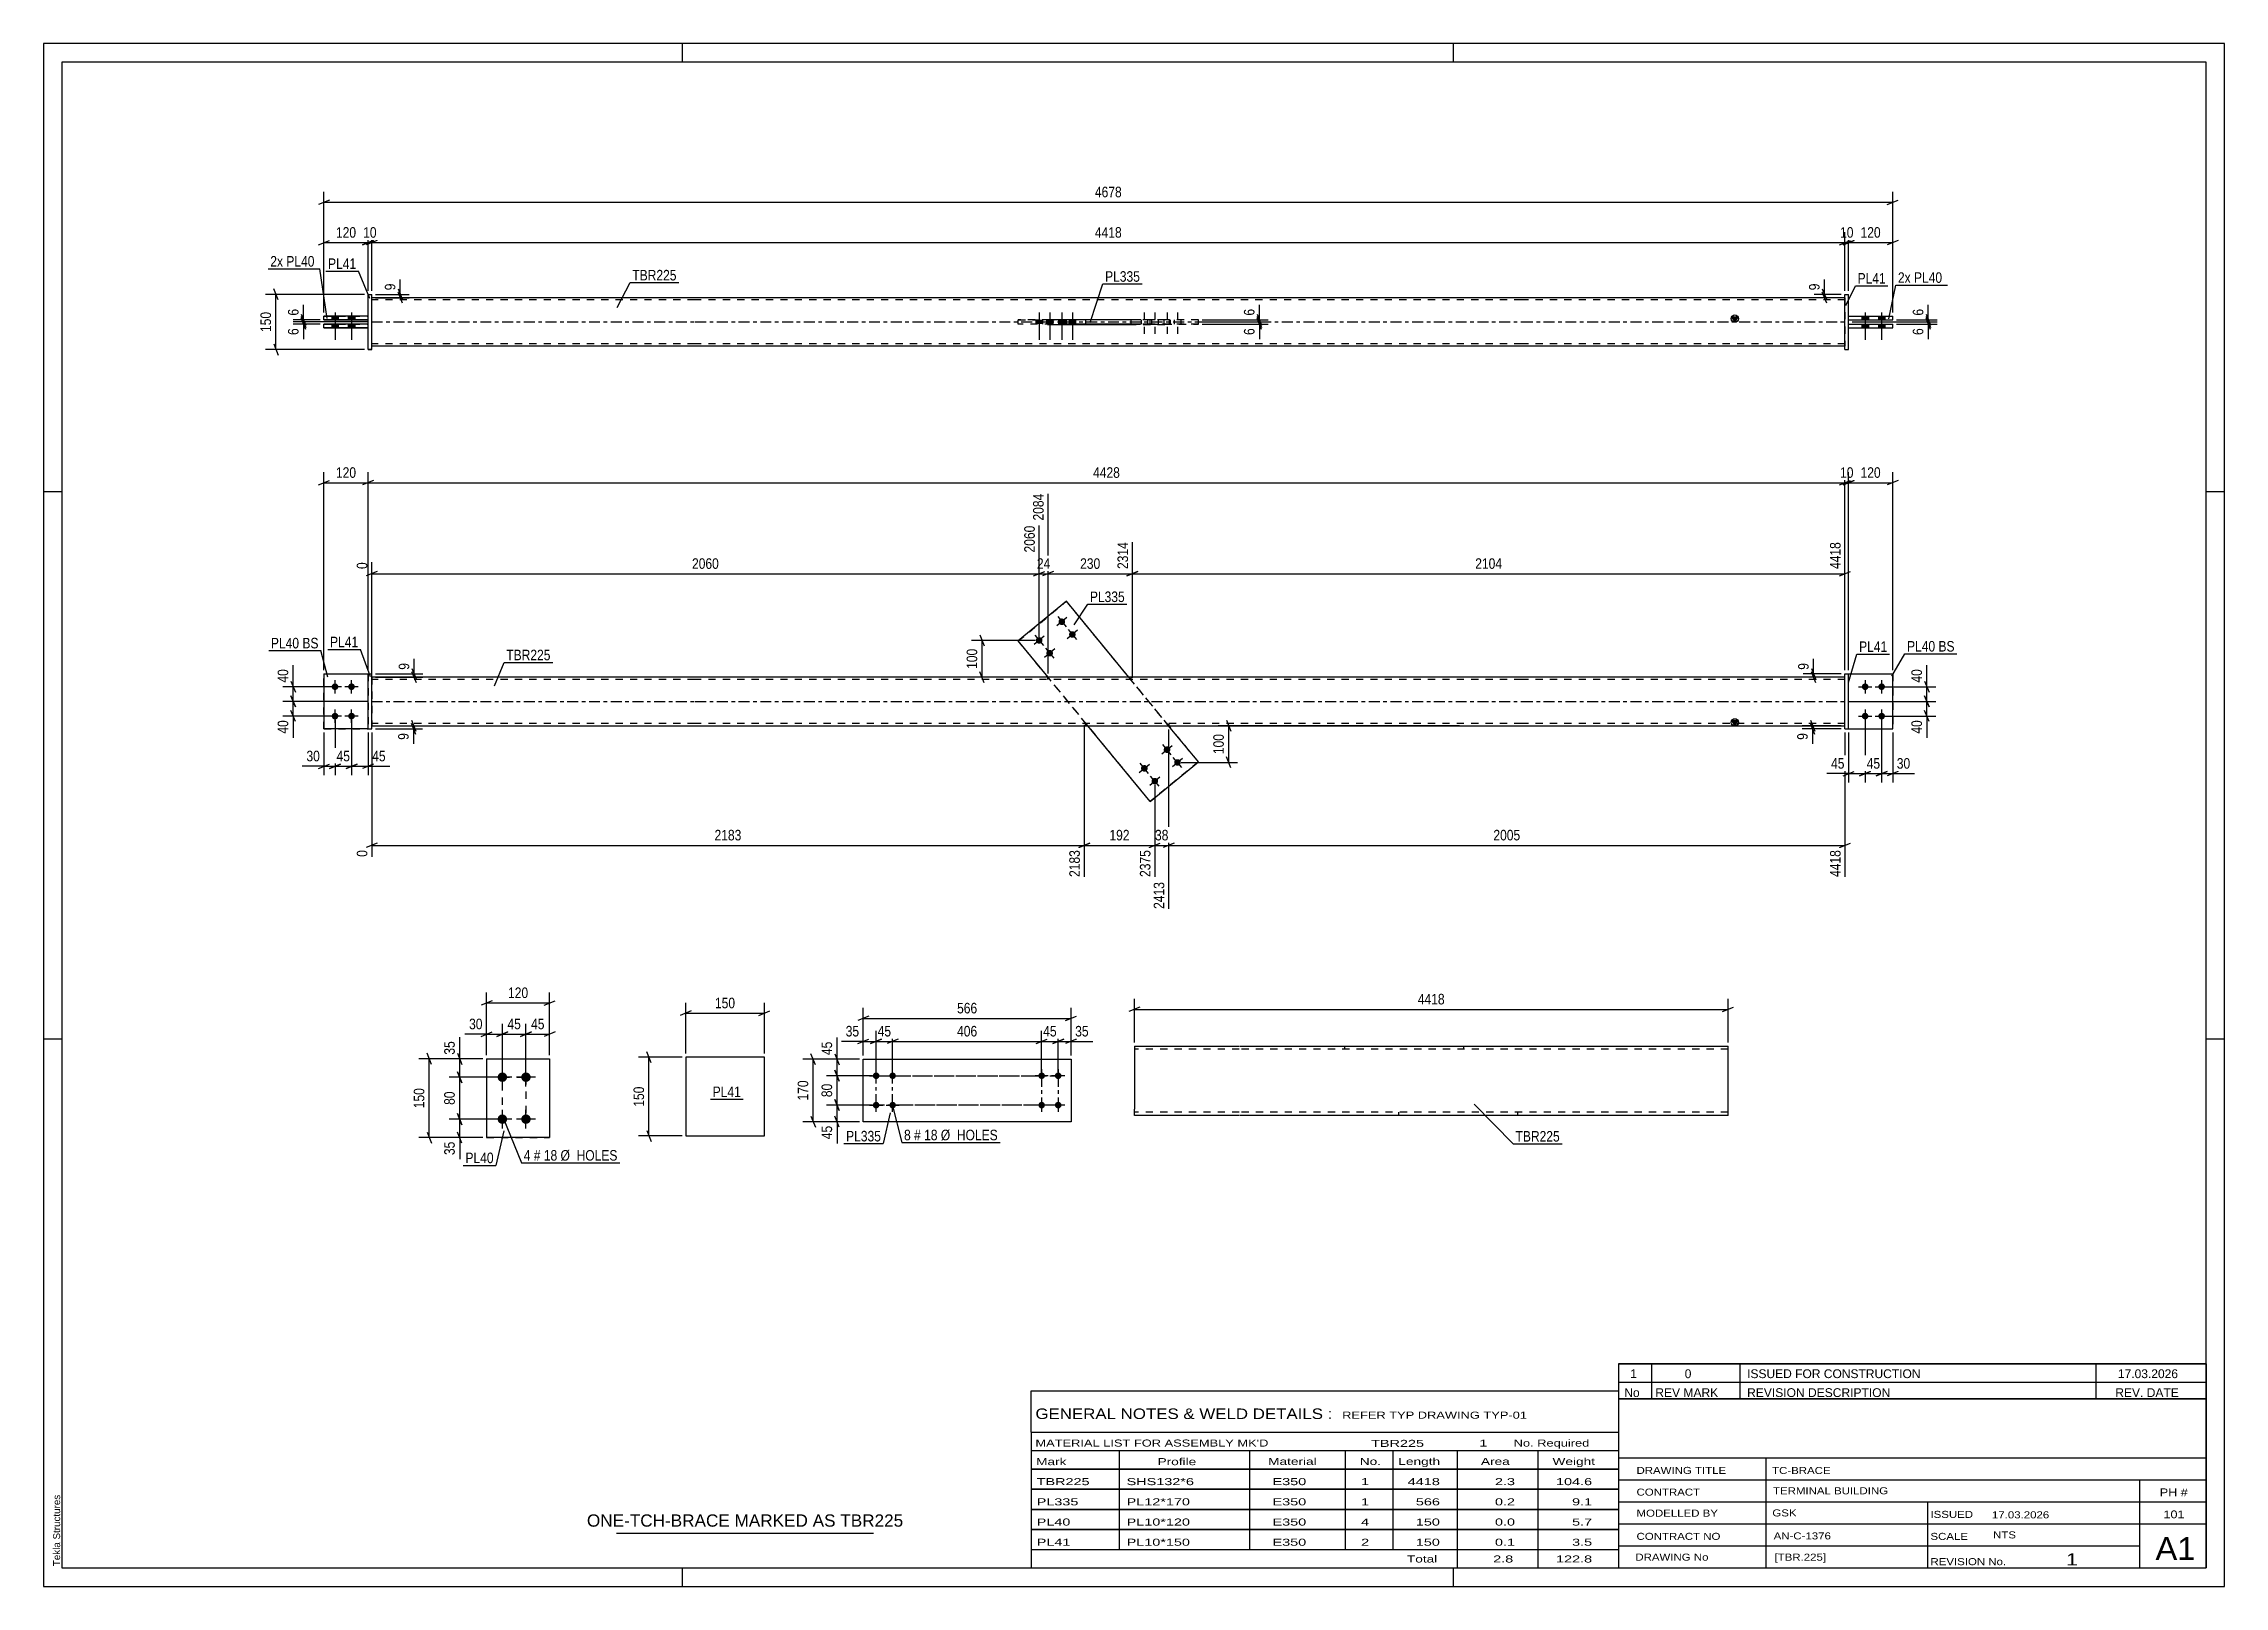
# Model space of a CAD drawing. Header units: millimetres. Extents: x 0 to 594, y 0 to 420.
import ezdxf

# ---------------------------------------------------------------- set-up
doc = ezdxf.new("R2010")
doc.units = ezdxf.units.MM
doc.linetypes.add('DXK_LINE_DOT2', pattern=[3.9198, 1.9599, -1.9599])
doc.linetypes.add('DXK_LINE_DOT3', pattern=[5.9187, 2.979, -0.9799, 0.9799, -0.9799])
doc.styles.add('Arial', font='ARIAL.TTF', dxfattribs={"height": 0.2})
doc.styles.add('Arial Narrow', font='ARIALN.TTF', dxfattribs={"height": 0.2})

# ---------------------------------------------------------------- blocks, each defined once
blk = doc.blocks.new('Unknown-582685704-1127')
at = {"color": 5, "linetype": 'Continuous'}
for p, q in [((594, 420), (0, 420)), ((0, 420), (0, 0)), ((174, 415), (174, 420)), ((384, 415), (384, 420)), ((594, 0), (594, 420)), ((589, 415), (5, 415)), ((5, 415), (5, 5)), ((589, 5), (589, 415)), ((5, 298), (0, 298)), ((594, 298), (589, 298)), ((5, 149), (0, 149)), ((594, 149), (589, 149)), ((0, 0), (594, 0)), ((5, 5), (589, 5)), ((174, 0), (174, 5)), ((384, 0), (384, 5))]:
    blk.add_line(p, q, dxfattribs=at)
at = {"color": 174, "linetype": 'Continuous', "style": 'Arial'}
blk.add_text('Tekla Structures', height=1.9102, rotation=90, dxfattribs=at).set_placement((4.5, 5.5))
blk = doc.blocks.new('Part-582685704-4674 - 4673')
at = {"color": 2, "linetype": 'Continuous'}
for p, q in [((223.26, 143.51), (279.85, 143.51)), ((223.26, 126.51), (223.26, 143.51)), ((279.85, 143.51), (279.85, 126.51)), ((279.85, 126.51), (223.26, 126.51))]:
    blk.add_line(p, q, dxfattribs=at)
blk = doc.blocks.new('Bolt-582685704-4675 - 4673')
at = {"linetype": 'Continuous'}
for points in [[(271.85, 138.11, -1), (271.85, 139.91, -1)], [(276.35, 138.11, -1), (276.35, 139.91, -1)], [(271.85, 130.11, -1), (271.85, 131.91, -1)], [(276.35, 130.11, -1), (276.35, 131.91, -1)]]:
    blk.add_hatch(color=1, dxfattribs=at).paths.add_polyline_path(points)
at = {"color": 1, "linetype": 'Continuous'}
for p, q in [((273.65, 139.01), (270.05, 139.01)), ((271.85, 140.81), (271.85, 137.21)), ((278.15, 139.01), (274.55, 139.01)), ((276.35, 140.81), (276.35, 137.21)), ((273.65, 131.01), (270.05, 131.01)), ((271.85, 132.81), (271.85, 129.21)), ((278.15, 131.01), (274.55, 131.01)), ((276.35, 132.81), (276.35, 129.21))]:
    blk.add_line(p, q, dxfattribs=at)
blk = doc.blocks.new('Bolt-582685704-4676 - 4673')
at = {"linetype": 'Continuous'}
for points in [[(226.76, 139.91, -1), (226.76, 138.11, -1)], [(231.26, 139.91, -1), (231.26, 138.11, -1)], [(226.76, 131.91, -1), (226.76, 130.11, -1)], [(231.26, 131.91, -1), (231.26, 130.11, -1)]]:
    blk.add_hatch(color=1, dxfattribs=at).paths.add_polyline_path(points)
at = {"color": 1, "linetype": 'Continuous'}
for p, q in [((224.96, 139.01), (228.56, 139.01)), ((226.76, 137.21), (226.76, 140.81)), ((229.46, 139.01), (233.06, 139.01)), ((231.26, 137.21), (231.26, 140.81)), ((224.96, 131.01), (228.56, 131.01)), ((226.76, 129.21), (226.76, 132.81)), ((229.46, 131.01), (233.06, 131.01)), ((231.26, 129.21), (231.26, 132.81))]:
    blk.add_line(p, q, dxfattribs=at)
blk = doc.blocks.new('Bolt-582685704-2203 - 2164')
at = {"linetype": 'Continuous'}
for points in [[(124.96, 139.91), (125.22, 139.88), (125.48, 139.8), (125.71, 139.66), (125.91, 139.48), (126.07, 139.26), (126.18, 139.02), (126.24, 138.76), (126.24, 138.49), (126.18, 138.22), (126.07, 137.98), (125.91, 137.76), (125.71, 137.58), (125.48, 137.45), (125.22, 137.36), (124.96, 137.34), (124.69, 137.36), (124.43, 137.45), (124.2, 137.58), (124, 137.76), (123.84, 137.98), (123.73, 138.22), (123.68, 138.49), (123.68, 138.76), (123.73, 139.02), (123.84, 139.26), (124, 139.48), (124.2, 139.66), (124.43, 139.8), (124.69, 139.88)], [(131.39, 139.91), (131.65, 139.88), (131.91, 139.8), (132.14, 139.66), (132.34, 139.48), (132.5, 139.26), (132.61, 139.02), (132.66, 138.76), (132.66, 138.49), (132.61, 138.22), (132.5, 137.98), (132.34, 137.76), (132.14, 137.58), (131.91, 137.45), (131.65, 137.36), (131.39, 137.34), (131.12, 137.36), (130.86, 137.45), (130.63, 137.58), (130.43, 137.76), (130.27, 137.98), (130.16, 138.22), (130.11, 138.49), (130.11, 138.76), (130.16, 139.02), (130.27, 139.26), (130.43, 139.48), (130.63, 139.66), (130.86, 139.8), (131.12, 139.88)], [(124.96, 128.48), (125.22, 128.45), (125.48, 128.37), (125.71, 128.23), (125.91, 128.05), (126.07, 127.84), (126.18, 127.59), (126.24, 127.33), (126.24, 127.06), (126.18, 126.8), (126.07, 126.55), (125.91, 126.33), (125.71, 126.15), (125.48, 126.02), (125.22, 125.94), (124.96, 125.91), (124.69, 125.94), (124.43, 126.02), (124.2, 126.15), (124, 126.33), (123.84, 126.55), (123.73, 126.8), (123.68, 127.06), (123.68, 127.33), (123.73, 127.59), (123.84, 127.84), (124, 128.05), (124.2, 128.23), (124.43, 128.37), (124.69, 128.45)], [(131.39, 128.48), (131.65, 128.45), (131.91, 128.37), (132.14, 128.23), (132.34, 128.05), (132.5, 127.84), (132.61, 127.59), (132.66, 127.33), (132.66, 127.06), (132.61, 126.8), (132.5, 126.55), (132.34, 126.33), (132.14, 126.15), (131.91, 126.02), (131.65, 125.94), (131.39, 125.91), (131.12, 125.94), (130.86, 126.02), (130.63, 126.15), (130.43, 126.33), (130.27, 126.55), (130.16, 126.8), (130.11, 127.06), (130.11, 127.33), (130.16, 127.59), (130.27, 127.84), (130.43, 128.05), (130.63, 128.23), (130.86, 128.37), (131.12, 128.45)]]:
    blk.add_hatch(color=1, dxfattribs=at).paths.add_polyline_path(points)
at = {"color": 1, "linetype": 'Continuous'}
for p, q in [((127.53, 138.62), (122.39, 138.62)), ((124.96, 136.05), (124.96, 141.19)), ((133.96, 138.62), (128.81, 138.62)), ((131.39, 136.05), (131.39, 141.19)), ((127.53, 127.19), (122.39, 127.19)), ((124.96, 124.62), (124.96, 129.76)), ((133.96, 127.19), (128.81, 127.19)), ((131.39, 124.62), (131.39, 129.76))]:
    blk.add_line(p, q, dxfattribs=at)
blk = doc.blocks.new('Part-582685704-2170 - 2164')
at = {"color": 2, "linetype": 'Continuous'}
for p, q in [((120.67, 143.62), (137.81, 143.62)), ((120.67, 143.62), (120.67, 122.19)), ((137.81, 143.62), (137.81, 143.62)), ((137.81, 143.62), (137.81, 122.19)), ((137.81, 122.19), (120.67, 122.19)), ((120.67, 122.19), (120.67, 122.19))]:
    blk.add_line(p, q, dxfattribs=at)
at = {"color": 7, "linetype": 'DXK_LINE_DOT2'}
for p, q in [((120.67, 143.62), (137.81, 143.62)), ((137.81, 143.62), (137.81, 143.62)), ((120.67, 122.19), (137.81, 122.19))]:
    blk.add_line(p, q, dxfattribs=at)
blk = doc.blocks.new('Part-582685704-1703 - 1672')
at = {"color": 2, "linetype": 'Continuous'}
for p, q in [((76.37, 248.42), (88.37, 248.42)), ((76.37, 248.42), (76.37, 233.42)), ((88.37, 233.42), (76.37, 233.42)), ((76.37, 233.42), (76.37, 233.42))]:
    blk.add_line(p, q, dxfattribs=at)
at = {"color": 7, "linetype": 'DXK_LINE_DOT2'}
for p, q in [((76.37, 248.42), (88.37, 248.42)), ((88.37, 248.42), (88.37, 248.42)), ((88.37, 248.42), (88.37, 233.42)), ((76.37, 233.42), (88.37, 233.42)), ((76.37, 233.42), (76.37, 233.42))]:
    blk.add_line(p, q, dxfattribs=at)
blk = doc.blocks.new('Part-582685704-1683 - 1672')
at = {"linetype": 'Continuous'}
blk.add_hatch(color=2, dxfattribs=at).paths.add_polyline_path([(460.65, 234.32), (459.85, 235.72), (461.45, 235.72)])
at = {"color": 2, "linetype": 'Continuous'}
for p, q in [((177.37, 247.52), (89.37, 247.52)), ((402.55, 247.52), (177.47, 247.52)), ((490.65, 247.52), (402.65, 247.52)), ((89.37, 234.32), (177.37, 234.32)), ((177.47, 234.32), (402.55, 234.32)), ((402.65, 234.32), (490.65, 234.32)), ((460.65, 234.32), (459.85, 235.72)), ((459.85, 235.72), (461.45, 235.72)), ((461.45, 235.72), (460.65, 234.32))]:
    blk.add_line(p, q, dxfattribs=at)
at = {"color": 7, "linetype": 'DXK_LINE_DOT2'}
for p, q in [((89.37, 247.52), (89.37, 234.32)), ((177.37, 246.92), (89.37, 246.92)), ((402.55, 246.92), (177.47, 246.92)), ((273.48, 247.52), (273.48, 246.92)), ((296.18, 247.52), (296.18, 246.92)), ((490.65, 246.92), (402.65, 246.92)), ((490.65, 234.32), (490.65, 247.52)), ((177.37, 234.92), (89.37, 234.92)), ((402.55, 234.92), (177.47, 234.92)), ((283.84, 234.32), (283.84, 234.92)), ((306.54, 234.32), (306.54, 234.92)), ((490.65, 234.92), (402.65, 234.92))]:
    blk.add_line(p, q, dxfattribs=at)
at = {"color": 7, "linetype": 'DXK_LINE_DOT3'}
for p, q in [((89.37, 240.92), (177.37, 240.92)), ((177.47, 240.92), (402.55, 240.92)), ((402.65, 240.92), (490.65, 240.92))]:
    blk.add_line(p, q, dxfattribs=at)
at = {"color": 2, "linetype": 'Continuous'}
blk.add_circle((460.65, 235.22), 1, dxfattribs=at)
blk = doc.blocks.new('Part-582685704-1688 - 1672')
at = {"color": 2, "linetype": 'Continuous'}
for p, q in [((491.65, 248.42), (503.65, 248.42)), ((503.65, 248.42), (503.65, 248.42)), ((503.65, 233.42), (503.65, 248.42)), ((491.65, 233.42), (503.65, 233.42))]:
    blk.add_line(p, q, dxfattribs=at)
at = {"color": 7, "linetype": 'DXK_LINE_DOT2'}
for p, q in [((491.65, 248.42), (503.65, 248.42)), ((491.65, 233.42), (491.65, 248.42)), ((491.65, 233.42), (491.65, 233.42)), ((491.65, 233.42), (503.65, 233.42))]:
    blk.add_line(p, q, dxfattribs=at)
blk = doc.blocks.new('Part-582685704-1693 - 1672')
at = {"color": 7, "linetype": 'DXK_LINE_DOT2'}
for p, q in [((491.65, 248.42), (503.65, 248.42)), ((491.65, 233.42), (491.65, 248.42)), ((491.65, 248.42), (503.65, 248.42)), ((503.65, 248.42), (503.65, 248.42)), ((503.65, 248.42), (503.65, 233.42)), ((491.65, 233.42), (491.65, 233.42)), ((491.65, 233.42), (503.65, 233.42)), ((491.65, 233.42), (503.65, 233.42))]:
    blk.add_line(p, q, dxfattribs=at)
blk = doc.blocks.new('Part-582685704-1698 - 1672')
at = {"color": 2, "linetype": 'Continuous'}
for p, q in [((490.65, 248.42), (491.65, 248.42)), ((490.65, 233.42), (490.65, 248.42)), ((491.65, 233.42), (491.65, 248.42)), ((490.65, 233.42), (491.65, 233.42)), ((490.65, 233.42), (491.65, 233.42))]:
    blk.add_line(p, q, dxfattribs=at)
at = {"color": 7, "linetype": 'DXK_LINE_DOT2'}
for p, q in [((490.65, 248.42), (491.65, 248.42)), ((490.65, 233.42), (490.65, 233.42)), ((491.65, 233.42), (491.65, 233.42)), ((491.65, 233.42), (491.65, 233.42))]:
    blk.add_line(p, q, dxfattribs=at)
blk = doc.blocks.new('Part-582685704-1708 - 1672')
at = {"color": 7, "linetype": 'DXK_LINE_DOT2'}
for p, q in [((76.37, 248.42), (88.37, 248.42)), ((76.37, 248.42), (88.37, 248.42)), ((76.37, 233.42), (76.37, 248.42)), ((88.37, 248.42), (88.37, 248.42)), ((88.37, 248.42), (88.37, 233.42)), ((76.37, 233.42), (88.37, 233.42)), ((88.37, 233.42), (76.37, 233.42)), ((76.37, 233.42), (76.37, 233.42))]:
    blk.add_line(p, q, dxfattribs=at)
blk = doc.blocks.new('Part-582685704-1713 - 1672')
at = {"color": 2, "linetype": 'Continuous'}
for p, q in [((88.37, 248.42), (89.37, 248.42)), ((88.37, 233.42), (88.37, 248.42)), ((89.37, 233.42), (89.37, 248.42)), ((88.37, 233.42), (89.37, 233.42)), ((88.37, 233.42), (89.37, 233.42))]:
    blk.add_line(p, q, dxfattribs=at)
at = {"color": 7, "linetype": 'DXK_LINE_DOT2'}
for p, q in [((88.37, 248.42), (89.37, 248.42)), ((88.37, 233.42), (88.37, 233.42)), ((88.37, 233.42), (88.37, 233.42)), ((89.37, 233.42), (89.37, 233.42)), ((89.37, 233.42), (89.37, 233.42))]:
    blk.add_line(p, q, dxfattribs=at)
blk = doc.blocks.new('Part-582685704-1718 - 1672')
at = {"color": 2, "linetype": 'Continuous'}
for p, q in [((278.6, 268.18), (265.47, 257.38)), ((278.6, 268.18), (278.6, 268.18)), ((295.59, 247.52), (278.6, 268.18)), ((273.58, 247.52), (265.47, 257.38)), ((265.47, 257.38), (265.47, 257.38)), ((301.41, 213.66), (284.43, 234.32)), ((314.55, 224.46), (306.44, 234.32)), ((301.41, 213.66), (314.55, 224.46)), ((314.55, 224.46), (314.55, 224.46)), ((301.41, 213.66), (301.41, 213.66))]:
    blk.add_line(p, q, dxfattribs=at)
at = {"color": 7, "linetype": 'DXK_LINE_DOT2'}
for p, q in [((265.47, 257.38), (278.6, 268.18)), ((314.55, 224.46), (278.6, 268.18)), ((301.41, 213.66), (265.47, 257.38)), ((284.43, 234.32), (273.58, 247.52)), ((306.44, 234.32), (295.59, 247.52)), ((314.55, 224.46), (301.41, 213.66))]:
    blk.add_line(p, q, dxfattribs=at)
blk = doc.blocks.new('Bolt-582685704-1719 - 1672')
at = {"linetype": 'Continuous'}
for points in [[(496.15, 245.82), (496.33, 245.8), (496.51, 245.74), (496.67, 245.65), (496.81, 245.52), (496.92, 245.37), (497, 245.2), (497.04, 245.01), (497.04, 244.82), (497, 244.64), (496.92, 244.47), (496.81, 244.32), (496.67, 244.19), (496.51, 244.1), (496.33, 244.04), (496.15, 244.02), (495.96, 244.04), (495.78, 244.1), (495.62, 244.19), (495.48, 244.32), (495.37, 244.47), (495.29, 244.64), (495.25, 244.82), (495.25, 245.01), (495.29, 245.2), (495.37, 245.37), (495.48, 245.52), (495.62, 245.65), (495.78, 245.74), (495.96, 245.8)], [(500.65, 245.82), (500.83, 245.8), (501.01, 245.74), (501.17, 245.65), (501.31, 245.52), (501.42, 245.37), (501.5, 245.2), (501.54, 245.01), (501.54, 244.82), (501.5, 244.64), (501.42, 244.47), (501.31, 244.32), (501.17, 244.19), (501.01, 244.1), (500.83, 244.04), (500.65, 244.02), (500.46, 244.04), (500.28, 244.1), (500.12, 244.19), (499.98, 244.32), (499.87, 244.47), (499.79, 244.64), (499.75, 244.82), (499.75, 245.01), (499.79, 245.2), (499.87, 245.37), (499.98, 245.52), (500.12, 245.65), (500.28, 245.74), (500.46, 245.8)], [(496.15, 237.82), (496.33, 237.8), (496.51, 237.74), (496.67, 237.65), (496.81, 237.52), (496.92, 237.37), (497, 237.2), (497.04, 237.01), (497.04, 236.82), (497, 236.64), (496.92, 236.47), (496.81, 236.32), (496.67, 236.19), (496.51, 236.1), (496.33, 236.04), (496.15, 236.02), (495.96, 236.04), (495.78, 236.1), (495.62, 236.19), (495.48, 236.32), (495.37, 236.47), (495.29, 236.64), (495.25, 236.82), (495.25, 237.01), (495.29, 237.2), (495.37, 237.37), (495.48, 237.52), (495.62, 237.65), (495.78, 237.74), (495.96, 237.8)], [(500.65, 237.82), (500.83, 237.8), (501.01, 237.74), (501.17, 237.65), (501.31, 237.52), (501.42, 237.37), (501.5, 237.2), (501.54, 237.01), (501.54, 236.82), (501.5, 236.64), (501.42, 236.47), (501.31, 236.32), (501.17, 236.19), (501.01, 236.1), (500.83, 236.04), (500.65, 236.02), (500.46, 236.04), (500.28, 236.1), (500.12, 236.19), (499.98, 236.32), (499.87, 236.47), (499.79, 236.64), (499.75, 236.82), (499.75, 237.01), (499.79, 237.2), (499.87, 237.37), (499.98, 237.52), (500.12, 237.65), (500.28, 237.74), (500.46, 237.8)]]:
    blk.add_hatch(color=1, dxfattribs=at).paths.add_polyline_path(points)
at = {"color": 1, "linetype": 'Continuous'}
for p, q in [((494.35, 244.92), (497.95, 244.92)), ((496.15, 246.72), (496.15, 243.12)), ((498.85, 244.92), (502.45, 244.92)), ((500.65, 246.72), (500.65, 243.12)), ((496.15, 238.72), (496.15, 235.12)), ((500.65, 238.72), (500.65, 235.12)), ((494.35, 236.92), (497.95, 236.92)), ((498.85, 236.92), (502.45, 236.92))]:
    blk.add_line(p, q, dxfattribs=at)
blk = doc.blocks.new('Bolt-582685704-1720 - 1672')
at = {"linetype": 'Continuous'}
for points in [[(79.37, 244.02), (79.18, 244.04), (79, 244.1), (78.84, 244.19), (78.7, 244.32), (78.59, 244.47), (78.51, 244.64), (78.48, 244.82), (78.48, 245.01), (78.51, 245.2), (78.59, 245.37), (78.7, 245.52), (78.84, 245.65), (79, 245.74), (79.18, 245.8), (79.37, 245.82), (79.56, 245.8), (79.74, 245.74), (79.9, 245.65), (80.04, 245.52), (80.15, 245.37), (80.23, 245.2), (80.27, 245.01), (80.27, 244.82), (80.23, 244.64), (80.15, 244.47), (80.04, 244.32), (79.9, 244.19), (79.74, 244.1), (79.56, 244.04)], [(83.87, 244.02), (83.68, 244.04), (83.5, 244.1), (83.34, 244.19), (83.2, 244.32), (83.09, 244.47), (83.01, 244.64), (82.98, 244.82), (82.98, 245.01), (83.01, 245.2), (83.09, 245.37), (83.2, 245.52), (83.34, 245.65), (83.5, 245.74), (83.68, 245.8), (83.87, 245.82), (84.06, 245.8), (84.24, 245.74), (84.4, 245.65), (84.54, 245.52), (84.65, 245.37), (84.73, 245.2), (84.77, 245.01), (84.77, 244.82), (84.73, 244.64), (84.65, 244.47), (84.54, 244.32), (84.4, 244.19), (84.24, 244.1), (84.06, 244.04)], [(79.37, 236.02), (79.18, 236.04), (79, 236.1), (78.84, 236.19), (78.7, 236.32), (78.59, 236.47), (78.51, 236.64), (78.48, 236.82), (78.48, 237.01), (78.51, 237.2), (78.59, 237.37), (78.7, 237.52), (78.84, 237.65), (79, 237.74), (79.18, 237.8), (79.37, 237.82), (79.56, 237.8), (79.74, 237.74), (79.9, 237.65), (80.04, 237.52), (80.15, 237.37), (80.23, 237.2), (80.27, 237.01), (80.27, 236.82), (80.23, 236.64), (80.15, 236.47), (80.04, 236.32), (79.9, 236.19), (79.74, 236.1), (79.56, 236.04)], [(83.87, 236.02), (83.68, 236.04), (83.5, 236.1), (83.34, 236.19), (83.2, 236.32), (83.09, 236.47), (83.01, 236.64), (82.98, 236.82), (82.98, 237.01), (83.01, 237.2), (83.09, 237.37), (83.2, 237.52), (83.34, 237.65), (83.5, 237.74), (83.68, 237.8), (83.87, 237.82), (84.06, 237.8), (84.24, 237.74), (84.4, 237.65), (84.54, 237.52), (84.65, 237.37), (84.73, 237.2), (84.77, 237.01), (84.77, 236.82), (84.73, 236.64), (84.65, 236.47), (84.54, 236.32), (84.4, 236.19), (84.24, 236.1), (84.06, 236.04)]]:
    blk.add_hatch(color=1, dxfattribs=at).paths.add_polyline_path(points)
at = {"color": 1, "linetype": 'Continuous'}
for p, q in [((81.17, 244.92), (77.57, 244.92)), ((79.37, 243.12), (79.37, 246.72)), ((85.67, 244.92), (82.07, 244.92)), ((83.87, 243.12), (83.87, 246.72)), ((79.37, 235.12), (79.37, 238.72)), ((83.87, 235.12), (83.87, 238.72)), ((81.17, 236.92), (77.57, 236.92)), ((85.67, 236.92), (82.07, 236.92))]:
    blk.add_line(p, q, dxfattribs=at)
blk = doc.blocks.new('Bolt-582685704-1721 - 1672')
at = {"linetype": 'Continuous'}
for points in [[(278.04, 263.19), (278.15, 263.03), (278.22, 262.85), (278.25, 262.67), (278.24, 262.48), (278.19, 262.3), (278.11, 262.13), (277.99, 261.98), (277.85, 261.86), (277.68, 261.78), (277.5, 261.73), (277.31, 261.71), (277.12, 261.74), (276.95, 261.81), (276.79, 261.91), (276.65, 262.04), (276.55, 262.2), (276.48, 262.37), (276.45, 262.56), (276.46, 262.75), (276.51, 262.93), (276.59, 263.1), (276.71, 263.25), (276.85, 263.37), (277.02, 263.45), (277.2, 263.5), (277.39, 263.51), (277.58, 263.48), (277.75, 263.42), (277.91, 263.32)], [(271.86, 258.1), (271.97, 257.95), (272.04, 257.77), (272.07, 257.59), (272.06, 257.4), (272.01, 257.22), (271.93, 257.05), (271.81, 256.9), (271.67, 256.78), (271.5, 256.7), (271.32, 256.65), (271.13, 256.63), (270.94, 256.66), (270.77, 256.73), (270.61, 256.83), (270.47, 256.96), (270.37, 257.12), (270.3, 257.29), (270.27, 257.48), (270.28, 257.67), (270.33, 257.85), (270.41, 258.02), (270.53, 258.17), (270.67, 258.28), (270.84, 258.37), (271.02, 258.42), (271.21, 258.43), (271.4, 258.4), (271.57, 258.34), (271.73, 258.24)], [(280.9, 259.71), (281.01, 259.55), (281.07, 259.38), (281.11, 259.19), (281.1, 259), (281.05, 258.82), (280.97, 258.65), (280.85, 258.51), (280.7, 258.39), (280.54, 258.3), (280.35, 258.25), (280.17, 258.24), (279.98, 258.27), (279.8, 258.33), (279.65, 258.43), (279.51, 258.57), (279.41, 258.72), (279.34, 258.9), (279.31, 259.08), (279.32, 259.27), (279.36, 259.45), (279.45, 259.62), (279.57, 259.77), (279.71, 259.89), (279.88, 259.98), (280.06, 260.03), (280.25, 260.04), (280.43, 260.01), (280.61, 259.94), (280.77, 259.84)], [(274.72, 254.63), (274.83, 254.47), (274.9, 254.3), (274.93, 254.11), (274.92, 253.92), (274.87, 253.74), (274.79, 253.57), (274.67, 253.43), (274.52, 253.31), (274.36, 253.22), (274.17, 253.17), (273.99, 253.16), (273.8, 253.19), (273.62, 253.25), (273.47, 253.35), (273.33, 253.49), (273.23, 253.64), (273.16, 253.82), (273.13, 254), (273.14, 254.19), (273.18, 254.37), (273.27, 254.54), (273.39, 254.69), (273.53, 254.81), (273.7, 254.9), (273.88, 254.95), (274.07, 254.96), (274.25, 254.93), (274.43, 254.86), (274.59, 254.76)]]:
    blk.add_hatch(color=1, dxfattribs=at).paths.add_polyline_path(points)
at = {"color": 1, "linetype": 'Continuous'}
for p, q in [((278.74, 263.76), (275.96, 261.47)), ((276.21, 264), (278.49, 261.22)), ((272.56, 258.68), (269.78, 256.39)), ((270.03, 258.92), (272.31, 256.14)), ((272.88, 255.45), (275.17, 252.67)), ((281.6, 260.28), (278.82, 257.99)), ((279.06, 260.53), (281.35, 257.75)), ((275.42, 255.2), (272.64, 252.91))]:
    blk.add_line(p, q, dxfattribs=at)
blk = doc.blocks.new('Bolt-582685704-1722 - 1672')
at = {"linetype": 'Continuous'}
for points in [[(305.29, 227.21), (305.19, 227.36), (305.12, 227.54), (305.09, 227.72), (305.1, 227.91), (305.15, 228.09), (305.23, 228.26), (305.35, 228.41), (305.49, 228.53), (305.66, 228.62), (305.84, 228.67), (306.03, 228.68), (306.22, 228.65), (306.39, 228.58), (306.55, 228.48), (306.68, 228.35), (306.79, 228.19), (306.86, 228.02), (306.89, 227.83), (306.88, 227.64), (306.83, 227.46), (306.75, 227.29), (306.63, 227.15), (306.48, 227.03), (306.32, 226.94), (306.14, 226.89), (305.95, 226.88), (305.76, 226.91), (305.59, 226.97), (305.43, 227.07)], [(299.11, 222.13), (299.01, 222.28), (298.94, 222.46), (298.91, 222.64), (298.92, 222.83), (298.97, 223.01), (299.05, 223.18), (299.17, 223.33), (299.31, 223.45), (299.48, 223.53), (299.66, 223.59), (299.85, 223.6), (300.04, 223.57), (300.21, 223.5), (300.37, 223.4), (300.5, 223.27), (300.61, 223.11), (300.68, 222.94), (300.71, 222.75), (300.7, 222.56), (300.65, 222.38), (300.57, 222.21), (300.45, 222.07), (300.3, 221.95), (300.14, 221.86), (299.96, 221.81), (299.77, 221.8), (299.58, 221.83), (299.41, 221.89), (299.25, 221.99)], [(301.97, 218.65), (301.87, 218.81), (301.8, 218.98), (301.77, 219.17), (301.78, 219.36), (301.82, 219.54), (301.91, 219.71), (302.03, 219.85), (302.17, 219.97), (302.34, 220.06), (302.52, 220.11), (302.71, 220.12), (302.89, 220.09), (303.07, 220.03), (303.23, 219.92), (303.36, 219.79), (303.47, 219.64), (303.53, 219.46), (303.56, 219.27), (303.56, 219.09), (303.51, 218.9), (303.42, 218.74), (303.31, 218.59), (303.16, 218.47), (303, 218.38), (302.81, 218.33), (302.63, 218.32), (302.44, 218.35), (302.26, 218.42), (302.11, 218.52)], [(308.15, 223.73), (308.05, 223.89), (307.98, 224.06), (307.95, 224.25), (307.96, 224.44), (308, 224.62), (308.09, 224.79), (308.21, 224.93), (308.35, 225.05), (308.52, 225.14), (308.7, 225.19), (308.89, 225.2), (309.07, 225.17), (309.25, 225.11), (309.41, 225.01), (309.54, 224.87), (309.65, 224.72), (309.71, 224.54), (309.74, 224.36), (309.74, 224.17), (309.69, 223.99), (309.6, 223.82), (309.49, 223.67), (309.34, 223.55), (309.18, 223.46), (308.99, 223.41), (308.81, 223.4), (308.62, 223.43), (308.44, 223.5), (308.29, 223.6)]]:
    blk.add_hatch(color=1, dxfattribs=at).paths.add_polyline_path(points)
at = {"color": 1, "linetype": 'Continuous'}
for p, q in [((304.6, 226.63), (307.38, 228.92)), ((307.13, 226.39), (304.85, 229.17)), ((298.42, 221.55), (301.2, 223.84)), ((300.95, 221.31), (298.67, 224.09)), ((301.28, 218.08), (304.06, 220.36)), ((303.81, 217.83), (301.52, 220.61)), ((307.46, 223.16), (310.24, 225.44)), ((309.99, 222.91), (307.7, 225.69))]:
    blk.add_line(p, q, dxfattribs=at)
blk = doc.blocks.new('Bolt-582685704-1367 - 1364')
at = {"linetype": 'Continuous'}
for points in [[(497.05, 345.83), (495.25, 345.83), (495.25, 344.83), (497.05, 344.83)], [(497.05, 345.83), (495.25, 345.83), (495.25, 344.83), (497.05, 344.83)], [(501.55, 345.83), (499.75, 345.83), (499.75, 344.83), (501.55, 344.83)], [(501.55, 345.83), (499.75, 345.83), (499.75, 344.83), (501.55, 344.83)], [(497.05, 343.63), (495.25, 343.63), (495.25, 342.63), (497.05, 342.63)], [(497.05, 343.63), (495.25, 343.63), (495.25, 342.63), (497.05, 342.63)], [(501.55, 343.63), (499.75, 343.63), (499.75, 342.63), (501.55, 342.63)], [(501.55, 343.63), (499.75, 343.63), (499.75, 342.63), (501.55, 342.63)]]:
    blk.add_hatch(color=1, dxfattribs=at).paths.add_polyline_path(points)
at = {"color": 1, "linetype": 'Continuous'}
for p, q in [((495.25, 345.83), (495.25, 344.83)), ((495.25, 345.83), (495.25, 344.83)), ((496.15, 346.83), (496.15, 339.33)), ((496.15, 346.83), (496.15, 339.33)), ((497.05, 345.83), (497.05, 344.83)), ((497.05, 345.83), (497.05, 344.83)), ((499.75, 345.83), (499.75, 344.83)), ((499.75, 345.83), (499.75, 344.83)), ((500.65, 346.83), (500.65, 339.33)), ((500.65, 346.83), (500.65, 339.33)), ((501.55, 345.83), (501.55, 344.83)), ((501.55, 345.83), (501.55, 344.83)), ((495.25, 343.63), (495.25, 342.63)), ((495.25, 343.63), (495.25, 342.63)), ((497.05, 343.63), (497.05, 342.63)), ((497.05, 343.63), (497.05, 342.63)), ((499.75, 343.63), (499.75, 342.63)), ((499.75, 343.63), (499.75, 342.63)), ((501.55, 343.63), (501.55, 342.63)), ((501.55, 343.63), (501.55, 342.63))]:
    blk.add_line(p, q, dxfattribs=at)
blk = doc.blocks.new('Bolt-582685704-1368 - 1364')
at = {"linetype": 'Continuous'}
for points in [[(78.47, 344.83), (80.27, 344.83), (80.27, 345.83), (78.47, 345.83)], [(78.47, 344.83), (80.27, 344.83), (80.27, 345.83), (78.47, 345.83)], [(82.97, 344.83), (84.77, 344.83), (84.77, 345.83), (82.97, 345.83)], [(82.97, 344.83), (84.77, 344.83), (84.77, 345.83), (82.97, 345.83)], [(78.47, 342.63), (80.27, 342.63), (80.27, 343.63), (78.47, 343.63)], [(78.47, 342.63), (80.27, 342.63), (80.27, 343.63), (78.47, 343.63)], [(82.97, 342.63), (84.77, 342.63), (84.77, 343.63), (82.97, 343.63)], [(82.97, 342.63), (84.77, 342.63), (84.77, 343.63), (82.97, 343.63)]]:
    blk.add_hatch(color=1, dxfattribs=at).paths.add_polyline_path(points)
at = {"color": 1, "linetype": 'Continuous'}
for p, q in [((78.47, 345.83), (78.47, 344.83)), ((78.47, 345.83), (78.47, 344.83)), ((79.37, 346.83), (79.37, 339.33)), ((79.37, 346.83), (79.37, 339.33)), ((80.27, 345.83), (80.27, 344.83)), ((80.27, 345.83), (80.27, 344.83)), ((82.97, 345.83), (82.97, 344.83)), ((82.97, 345.83), (82.97, 344.83)), ((83.87, 346.83), (83.87, 339.33)), ((83.87, 346.83), (83.87, 339.33)), ((84.77, 345.83), (84.77, 344.83)), ((84.77, 345.83), (84.77, 344.83)), ((78.47, 343.63), (78.47, 342.63)), ((78.47, 343.63), (78.47, 342.63)), ((80.27, 343.63), (80.27, 342.63)), ((80.27, 343.63), (80.27, 342.63)), ((82.97, 343.63), (82.97, 342.63)), ((82.97, 343.63), (82.97, 342.63)), ((84.77, 343.63), (84.77, 342.63)), ((84.77, 343.63), (84.77, 342.63))]:
    blk.add_line(p, q, dxfattribs=at)
blk = doc.blocks.new('Part-582685704-1402 - 1364')
at = {"linetype": 'Continuous'}
blk.add_hatch(color=2, dxfattribs=at).paths.add_polyline_path([(460.65, 344.23), (459.85, 345.63), (461.45, 345.63)])
at = {"color": 2, "linetype": 'Continuous'}
for p, q in [((177.37, 350.83), (89.37, 350.83)), ((402.55, 350.83), (177.47, 350.83)), ((490.65, 350.83), (402.65, 350.83)), ((273.48, 344.83), (273.48, 344.93)), ((273.48, 344.93), (273.48, 344.93)), ((273.48, 344.93), (296.18, 344.93)), ((283.84, 344.93), (283.84, 344.83)), ((296.18, 344.93), (296.18, 343.53)), ((460.65, 344.23), (459.85, 345.63)), ((459.85, 345.63), (461.45, 345.63)), ((461.45, 345.63), (460.65, 344.23)), ((273.48, 343.63), (273.48, 343.53)), ((273.48, 343.53), (296.18, 343.53)), ((283.84, 343.53), (283.84, 343.63)), ((177.37, 337.63), (89.37, 337.63)), ((402.55, 337.63), (177.47, 337.63)), ((490.65, 337.63), (402.65, 337.63))]:
    blk.add_line(p, q, dxfattribs=at)
at = {"color": 7, "linetype": 'DXK_LINE_DOT2'}
for p, q in [((89.37, 337.63), (89.37, 350.83)), ((490.65, 350.83), (490.65, 337.63)), ((177.37, 350.23), (89.37, 350.23)), ((402.55, 350.23), (177.47, 350.23)), ((273.48, 343.63), (273.48, 344.93)), ((273.48, 344.93), (296.18, 344.93)), ((283.84, 344.93), (306.54, 344.93)), ((283.84, 344.93), (283.84, 344.93)), ((283.84, 344.93), (306.54, 344.93)), ((283.84, 344.83), (283.84, 344.93)), ((283.84, 343.63), (283.84, 344.83)), ((306.54, 344.93), (306.54, 343.53)), ((490.65, 350.23), (402.65, 350.23)), ((273.48, 343.53), (296.18, 343.53)), ((283.84, 343.53), (283.84, 343.53)), ((283.84, 343.53), (283.84, 343.53)), ((306.54, 343.53), (283.84, 343.53)), ((283.84, 343.53), (306.54, 343.53)), ((177.37, 338.23), (89.37, 338.23)), ((402.55, 338.23), (177.47, 338.23)), ((490.65, 338.23), (402.65, 338.23))]:
    blk.add_line(p, q, dxfattribs=at)
at = {"color": 7, "linetype": 'DXK_LINE_DOT3'}
for p, q in [((89.37, 344.23), (177.37, 344.23)), ((177.47, 344.23), (402.55, 344.23)), ((402.65, 344.23), (490.65, 344.23))]:
    blk.add_line(p, q, dxfattribs=at)
at = {"color": 2, "linetype": 'Continuous'}
blk.add_circle((460.65, 345.13), 1, dxfattribs=at)
blk = doc.blocks.new('Bolt-582685704-1370 - 1364')
at = {"color": 1, "linetype": 'DXK_LINE_DOT2'}
for p, q in [((298.91, 344.83), (298.91, 343.63)), ((299.81, 346.83), (299.81, 339.33)), ((300.71, 344.83), (300.71, 343.63)), ((301.77, 344.83), (301.77, 343.63)), ((302.67, 346.83), (302.67, 339.33)), ((303.57, 344.83), (303.57, 343.63)), ((305.09, 344.83), (305.09, 343.63)), ((305.99, 346.83), (305.99, 339.33)), ((306.89, 344.83), (306.89, 343.63)), ((307.95, 344.83), (307.95, 343.63)), ((308.85, 346.83), (308.85, 339.33)), ((309.75, 344.83), (309.75, 343.63))]:
    blk.add_line(p, q, dxfattribs=at)
blk = doc.blocks.new('Bolt-582685704-1371 - 1364')
at = {"linetype": 'Continuous'}
for points in [[(272.07, 344.83), (270.27, 344.83), (270.27, 343.63), (272.07, 343.63)], [(274.93, 344.83), (273.13, 344.83), (273.13, 343.63), (274.93, 343.63)], [(278.25, 344.83), (276.45, 344.83), (276.45, 343.63), (278.25, 343.63)], [(281.11, 344.83), (279.31, 344.83), (279.31, 343.63), (281.11, 343.63)]]:
    blk.add_hatch(color=1, dxfattribs=at).paths.add_polyline_path(points)
at = {"color": 1, "linetype": 'Continuous'}
for p, q in [((270.27, 344.83), (270.27, 343.63)), ((271.17, 346.83), (271.17, 339.33)), ((272.07, 344.83), (272.07, 343.63)), ((273.13, 344.83), (273.13, 343.63)), ((274.03, 346.83), (274.03, 339.33)), ((274.93, 344.83), (274.93, 343.63)), ((276.45, 344.83), (276.45, 343.63)), ((277.35, 346.83), (277.35, 339.33)), ((278.25, 344.83), (278.25, 343.63)), ((279.31, 344.83), (279.31, 343.63)), ((280.21, 346.83), (280.21, 339.33)), ((281.11, 344.83), (281.11, 343.63))]:
    blk.add_line(p, q, dxfattribs=at)
blk = doc.blocks.new('Part-582685704-1417 - 1364')
at = {"color": 2, "linetype": 'Continuous'}
for p, q in [((491.65, 343.63), (503.65, 343.63)), ((491.65, 342.63), (491.65, 343.63)), ((491.65, 342.63), (503.65, 342.63)), ((491.65, 342.63), (503.65, 342.63)), ((503.65, 342.63), (503.65, 343.63))]:
    blk.add_line(p, q, dxfattribs=at)
at = {"color": 7, "linetype": 'DXK_LINE_DOT2'}
for p, q in [((491.65, 343.63), (503.65, 343.63)), ((491.65, 342.63), (491.65, 342.63)), ((503.65, 342.63), (503.65, 342.63)), ((503.65, 342.63), (503.65, 342.63))]:
    blk.add_line(p, q, dxfattribs=at)
blk = doc.blocks.new('Part-582685704-1422 - 1364')
at = {"color": 2, "linetype": 'Continuous'}
for p, q in [((491.65, 345.83), (503.65, 345.83)), ((491.65, 344.83), (491.65, 345.83)), ((491.65, 344.83), (503.65, 344.83)), ((491.65, 344.83), (503.65, 344.83)), ((503.65, 344.83), (503.65, 345.83))]:
    blk.add_line(p, q, dxfattribs=at)
at = {"color": 7, "linetype": 'DXK_LINE_DOT2'}
for p, q in [((491.65, 345.83), (503.65, 345.83)), ((491.65, 344.83), (491.65, 344.83)), ((503.65, 344.83), (503.65, 344.83)), ((503.65, 344.83), (503.65, 344.83))]:
    blk.add_line(p, q, dxfattribs=at)
blk = doc.blocks.new('Part-582685704-1437 - 1364')
at = {"color": 2, "linetype": 'Continuous'}
for p, q in [((490.65, 336.73), (490.65, 351.73)), ((490.65, 351.73), (491.65, 351.73)), ((491.65, 336.73), (491.65, 351.73)), ((490.65, 336.73), (491.65, 336.73)), ((490.65, 336.73), (491.65, 336.73))]:
    blk.add_line(p, q, dxfattribs=at)
at = {"color": 7, "linetype": 'DXK_LINE_DOT2'}
for p, q in [((490.65, 351.73), (490.65, 351.73)), ((490.65, 351.73), (491.65, 351.73)), ((490.65, 336.73), (490.65, 336.73)), ((491.65, 336.73), (491.65, 336.73)), ((491.65, 336.73), (491.65, 336.73))]:
    blk.add_line(p, q, dxfattribs=at)
blk = doc.blocks.new('Part-582685704-1442 - 1364')
at = {"color": 2, "linetype": 'Continuous'}
for p, q in [((88.37, 343.63), (76.37, 343.63)), ((76.37, 342.63), (76.37, 343.63)), ((76.37, 342.63), (88.37, 342.63)), ((88.37, 342.63), (76.37, 342.63)), ((88.37, 342.63), (88.37, 343.63))]:
    blk.add_line(p, q, dxfattribs=at)
at = {"color": 7, "linetype": 'DXK_LINE_DOT2'}
for p, q in [((76.37, 343.63), (88.37, 343.63)), ((76.37, 342.63), (76.37, 342.63)), ((88.37, 342.63), (88.37, 342.63)), ((88.37, 342.63), (88.37, 342.63))]:
    blk.add_line(p, q, dxfattribs=at)
blk = doc.blocks.new('Part-582685704-1447 - 1364')
at = {"color": 2, "linetype": 'Continuous'}
for p, q in [((88.37, 345.83), (76.37, 345.83)), ((76.37, 344.83), (76.37, 345.83)), ((76.37, 344.83), (88.37, 344.83)), ((88.37, 344.83), (76.37, 344.83)), ((88.37, 344.83), (88.37, 345.83))]:
    blk.add_line(p, q, dxfattribs=at)
at = {"color": 7, "linetype": 'DXK_LINE_DOT2'}
for p, q in [((76.37, 345.83), (88.37, 345.83)), ((76.37, 344.83), (76.37, 344.83)), ((88.37, 344.83), (88.37, 344.83)), ((88.37, 344.83), (88.37, 344.83))]:
    blk.add_line(p, q, dxfattribs=at)
blk = doc.blocks.new('Part-582685704-1452 - 1364')
at = {"color": 2, "linetype": 'Continuous'}
for p, q in [((88.37, 351.73), (89.37, 351.73)), ((88.37, 336.73), (88.37, 351.73)), ((89.37, 336.73), (89.37, 351.73)), ((88.37, 336.73), (89.37, 336.73)), ((89.37, 336.73), (88.37, 336.73))]:
    blk.add_line(p, q, dxfattribs=at)
at = {"color": 7, "linetype": 'DXK_LINE_DOT2'}
for p, q in [((88.37, 351.73), (89.37, 351.73)), ((89.37, 351.73), (89.37, 351.73)), ((88.37, 336.73), (88.37, 336.73)), ((88.37, 336.73), (88.37, 336.73)), ((89.37, 336.73), (89.37, 336.73)), ((89.37, 336.73), (89.37, 336.73))]:
    blk.add_line(p, q, dxfattribs=at)
blk = doc.blocks.new('Part-582685704-1467 - 1364')
at = {"color": 2, "linetype": 'Continuous'}
for p, q in [((265.47, 343.63), (265.47, 344.83)), ((278.6, 343.63), (278.6, 344.83)), ((296.18, 344.83), (278.6, 344.83)), ((296.18, 343.63), (278.6, 343.63)), ((296.18, 343.63), (278.6, 343.63))]:
    blk.add_line(p, q, dxfattribs=at)
at = {"color": 7, "linetype": 'DXK_LINE_DOT2'}
for p, q in [((301.41, 344.83), (265.47, 344.83)), ((265.47, 344.83), (278.6, 344.83)), ((314.55, 344.83), (296.18, 344.83)), ((301.41, 343.63), (301.41, 344.83)), ((314.55, 344.83), (301.41, 344.83)), ((314.55, 343.63), (314.55, 344.83)), ((278.6, 343.63), (265.47, 343.63)), ((278.6, 343.63), (265.47, 343.63)), ((301.41, 343.63), (296.18, 343.63)), ((314.55, 343.63), (296.18, 343.63)), ((301.41, 343.63), (314.55, 343.63))]:
    blk.add_line(p, q, dxfattribs=at)
blk = doc.blocks.new('Part-582685704-2411 - 2407')
at = {"color": 2, "linetype": 'Continuous'}
for p, q in [((196.32, 144.04), (174.89, 144.04)), ((174.89, 144.04), (174.89, 122.61)), ((196.32, 122.61), (196.32, 144.04)), ((174.89, 122.61), (196.32, 122.61))]:
    blk.add_line(p, q, dxfattribs=at)
blk = doc.blocks.new('Part-582685704-2589 - 2582')
at = {"color": 2, "linetype": 'Continuous'}
for p, q in [((297.11, 147.09), (297.11, 129.95)), ((297.11, 147.09), (325.69, 147.09)), ((325.79, 147.09), (430.16, 147.09)), ((430.26, 147.09), (458.83, 147.09)), ((458.83, 128.23), (458.83, 147.09)), ((297.11, 128.73), (297.11, 129.95)), ((297.11, 128.36), (297.11, 128.73)), ((297.11, 128.23), (297.11, 128.36)), ((325.69, 128.23), (297.11, 128.23)), ((430.16, 128.23), (325.79, 128.23)), ((458.83, 128.23), (430.26, 128.23))]:
    blk.add_line(p, q, dxfattribs=at)
at = {"color": 7, "linetype": 'DXK_LINE_DOT2'}
for p, q in [((325.69, 146.23), (297.11, 146.23)), ((430.16, 146.23), (325.79, 146.23)), ((354.36, 147.09), (354.36, 146.23)), ((386.79, 147.09), (386.79, 146.23)), ((458.83, 146.23), (430.26, 146.23)), ((297.11, 129.29), (297.11, 129.95)), ((297.11, 128.73), (297.11, 129.62)), ((297.11, 129.09), (297.11, 129.15)), ((297.11, 129.09), (297.11, 129.15)), ((325.69, 129.09), (297.11, 129.09)), ((430.16, 129.09), (325.79, 129.09)), ((369.16, 128.23), (369.16, 129.09)), ((401.58, 128.23), (401.58, 129.09)), ((458.83, 129.09), (430.26, 129.09)), ((458.83, 129.09), (458.83, 129.15))]:
    blk.add_line(p, q, dxfattribs=at)
blk = doc.blocks.new('Rectangle-582685704-4816 - 4673')
at = {"color": 1, "linetype": 'DXK_LINE_DOT3'}
blk.add_lwpolyline([(226.76, 139.01), (276.35, 139.01), (276.35, 131.01), (226.76, 131.01), (226.76, 139.01)], close=True, dxfattribs=at)
blk = doc.blocks.new('Rectangle-582685704-2393 - 2164')
at = {"color": 1, "linetype": 'DXK_LINE_DOT2'}
blk.add_lwpolyline([(124.96, 138.62), (131.39, 138.62), (131.39, 127.19), (124.96, 127.19), (124.96, 138.62)], close=True, dxfattribs=at)
blk = doc.blocks.new('Rectangle-582685704-4826 - 4673')
at = {"color": 1, "linetype": 'DXK_LINE_DOT3'}
blk.add_lwpolyline([(231.26, 139.01), (271.85, 139.01), (271.85, 131.01), (231.26, 131.01), (231.26, 139.01)], close=True, dxfattribs=at)
blk = doc.blocks.new('StraightDimension-582685704-4837 - 4673')
at = {"color": 7, "linetype": 'Continuous'}
for p, q in [((274.85, 147.76), (277.85, 148.96)), ((276.35, 140.01), (276.35, 151.21)), ((281.35, 148.96), (278.35, 147.76)), ((279.85, 144.51), (279.85, 151.21)), ((276.35, 148.36), (279.85, 148.36))]:
    blk.add_line(p, q, dxfattribs=at)
at = {"color": 0}
blk.add_wipeout([(285.23, 149.11), (285.23, 153.31), (280.38, 153.31), (280.38, 149.11)], dxfattribs=at)
at = {"color": 7, "linetype": 'Continuous'}
blk.add_line((279.85, 148.36), (285.76, 148.36), dxfattribs=at)
blk.add_line((279.85, 148.36), (285.76, 148.36), dxfattribs=at)
at = {"color": 3, "style": 'Arial Narrow'}
blk.add_text('35', height=2.863, dxfattribs=at).set_placement((280.98, 149.71))
blk = doc.blocks.new('StraightDimension-582685704-4922 - 4673')
at = {"color": 7, "linetype": 'Continuous'}
for p, q in [((222.26, 143.51), (206.76, 143.51)), ((210.21, 142.01), (209.01, 145.01)), ((209.61, 126.51), (209.61, 143.51)), ((222.26, 126.51), (206.76, 126.51)), ((209.01, 128.01), (210.21, 125.01))]:
    blk.add_line(p, q, dxfattribs=at)
at = {"color": 0}
blk.add_wipeout([(208.86, 138.36), (204.66, 138.36), (204.66, 131.67), (208.86, 131.67)], dxfattribs=at)
at = {"color": 3, "style": 'Arial Narrow'}
blk.add_text('170', height=2.863, rotation=90.00021, dxfattribs=at).set_placement((208.26, 132.27))
blk = doc.blocks.new('StraightDimension-582685704-4838 - 4673')
at = {"color": 7, "linetype": 'Continuous'}
for p, q in [((270.35, 147.76), (273.35, 148.96)), ((271.85, 140.01), (271.85, 151.21)), ((277.85, 148.96), (274.85, 147.76)), ((276.35, 140.01), (276.35, 151.21)), ((271.85, 148.36), (276.35, 148.36))]:
    blk.add_line(p, q, dxfattribs=at)
at = {"color": 0}
blk.add_wipeout([(276.53, 149.11), (276.53, 153.31), (271.67, 153.31), (271.67, 149.11)], dxfattribs=at)
at = {"color": 3, "style": 'Arial Narrow'}
blk.add_text('45', height=2.863, dxfattribs=at).set_placement((272.27, 149.71))
blk = doc.blocks.new('StraightDimension-582685704-4888 - 4673')
at = {"color": 7, "linetype": 'Continuous'}
for p, q in [((224.76, 155.24), (221.76, 154.04)), ((223.26, 144.51), (223.26, 157.49)), ((223.26, 154.64), (279.85, 154.64)), ((278.35, 154.04), (281.35, 155.24)), ((279.85, 144.51), (279.85, 157.49))]:
    blk.add_line(p, q, dxfattribs=at)
at = {"color": 0}
blk.add_wipeout([(254.9, 155.39), (254.9, 159.59), (248.21, 159.59), (248.21, 155.39)], dxfattribs=at)
at = {"color": 3, "style": 'Arial Narrow'}
blk.add_text('566', height=2.863, dxfattribs=at).set_placement((248.81, 155.99))
blk = doc.blocks.new('StraightDimension-582685704-4839 - 4673')
at = {"color": 7, "linetype": 'Continuous'}
for p, q in [((232.76, 148.96), (229.76, 147.76)), ((231.26, 140.01), (231.26, 151.21)), ((270.35, 147.76), (273.35, 148.96)), ((271.85, 140.01), (271.85, 151.21)), ((231.26, 148.36), (271.85, 148.36))]:
    blk.add_line(p, q, dxfattribs=at)
at = {"color": 0}
blk.add_wipeout([(254.9, 149.11), (254.9, 153.31), (248.21, 153.31), (248.21, 149.11)], dxfattribs=at)
at = {"color": 3, "style": 'Arial Narrow'}
blk.add_text('406', height=2.863, dxfattribs=at).set_placement((248.81, 149.71))
blk = doc.blocks.new('StraightDimension-582685704-4840 - 4673')
at = {"color": 7, "linetype": 'Continuous'}
for p, q in [((225.26, 147.76), (228.26, 148.96)), ((226.76, 140.01), (226.76, 151.21)), ((232.76, 148.96), (229.76, 147.76)), ((231.26, 140.01), (231.26, 151.21)), ((226.76, 148.36), (231.26, 148.36))]:
    blk.add_line(p, q, dxfattribs=at)
at = {"color": 0}
blk.add_wipeout([(231.43, 149.11), (231.43, 153.31), (226.58, 153.31), (226.58, 149.11)], dxfattribs=at)
at = {"color": 3, "style": 'Arial Narrow'}
blk.add_text('45', height=2.863, dxfattribs=at).set_placement((227.18, 149.71))
blk = doc.blocks.new('StraightDimension-582685704-4841 - 4673')
at = {"color": 7, "linetype": 'Continuous'}
for p, q in [((221.76, 147.76), (224.76, 148.96)), ((223.26, 144.51), (223.26, 151.21)), ((228.26, 148.96), (225.26, 147.76)), ((226.76, 140.01), (226.76, 151.21)), ((223.26, 148.36), (226.76, 148.36))]:
    blk.add_line(p, q, dxfattribs=at)
at = {"color": 0}
blk.add_wipeout([(222.73, 149.11), (222.73, 153.31), (217.87, 153.31), (217.87, 149.11)], dxfattribs=at)
at = {"color": 7, "linetype": 'Continuous'}
blk.add_line((223.26, 148.36), (217.35, 148.36), dxfattribs=at)
blk.add_line((223.26, 148.36), (217.35, 148.36), dxfattribs=at)
at = {"color": 3, "style": 'Arial Narrow'}
blk.add_text('35', height=2.863, dxfattribs=at).set_placement((218.47, 149.71))
blk = doc.blocks.new('StraightDimension-582685704-4899 - 4673')
at = {"color": 7, "linetype": 'Continuous'}
for p, q in [((222.26, 143.51), (213.26, 143.51)), ((215.51, 145.01), (216.71, 142.01)), ((216.11, 139.01), (216.11, 143.51)), ((225.76, 139.01), (213.26, 139.01)), ((216.71, 137.51), (215.51, 140.51))]:
    blk.add_line(p, q, dxfattribs=at)
at = {"color": 0}
blk.add_wipeout([(215.36, 148.89), (211.16, 148.89), (211.16, 144.04), (215.36, 144.04)], dxfattribs=at)
at = {"color": 7, "linetype": 'Continuous'}
blk.add_line((216.11, 143.51), (216.11, 149.42), dxfattribs=at)
blk.add_line((216.11, 143.51), (216.11, 149.42), dxfattribs=at)
at = {"color": 3, "style": 'Arial Narrow'}
blk.add_text('45', height=2.863, rotation=90.00021, dxfattribs=at).set_placement((214.76, 144.64))
blk = doc.blocks.new('StraightDimension-582685704-4900 - 4673')
at = {"color": 7, "linetype": 'Continuous'}
for p, q in [((225.76, 139.01), (213.26, 139.01)), ((215.51, 140.51), (216.71, 137.51)), ((216.11, 131.01), (216.11, 139.01)), ((225.76, 131.01), (213.26, 131.01)), ((216.71, 129.51), (215.51, 132.51))]:
    blk.add_line(p, q, dxfattribs=at)
at = {"color": 0}
blk.add_wipeout([(215.36, 137.44), (211.16, 137.44), (211.16, 132.59), (215.36, 132.59)], dxfattribs=at)
at = {"color": 3, "style": 'Arial Narrow'}
blk.add_text('80', height=2.863, rotation=90.00021, dxfattribs=at).set_placement((214.76, 133.19))
blk = doc.blocks.new('StraightDimension-582685704-4901 - 4673')
at = {"color": 7, "linetype": 'Continuous'}
for p, q in [((225.76, 131.01), (213.26, 131.01)), ((215.51, 132.51), (216.71, 129.51)), ((216.11, 126.51), (216.11, 131.01)), ((222.26, 126.51), (213.26, 126.51)), ((216.71, 125.01), (215.51, 128.01))]:
    blk.add_line(p, q, dxfattribs=at)
at = {"color": 0}
blk.add_wipeout([(215.36, 125.99), (211.16, 125.99), (211.16, 121.13), (215.36, 121.13)], dxfattribs=at)
at = {"color": 7, "linetype": 'Continuous'}
blk.add_line((216.11, 126.51), (216.11, 120.61), dxfattribs=at)
blk.add_line((216.11, 126.51), (216.11, 120.61), dxfattribs=at)
at = {"color": 3, "style": 'Arial Narrow'}
blk.add_text('45', height=2.863, rotation=90.00021, dxfattribs=at).set_placement((214.76, 121.73))
blk = doc.blocks.new('StraightDimension-582685704-2303 - 2164')
at = {"color": 7, "linetype": 'Continuous'}
for p, q in [((119.67, 143.62), (110.48, 143.62)), ((112.73, 145.12), (113.93, 142.12)), ((113.33, 138.62), (113.33, 143.62)), ((123.96, 138.62), (110.48, 138.62)), ((113.93, 137.12), (112.73, 140.12))]:
    blk.add_line(p, q, dxfattribs=at)
at = {"color": 0}
blk.add_wipeout([(112.58, 149), (108.38, 149), (108.38, 144.15), (112.58, 144.15)], dxfattribs=at)
at = {"color": 7, "linetype": 'Continuous'}
blk.add_line((113.33, 143.62), (113.33, 149.53), dxfattribs=at)
blk.add_line((113.33, 143.62), (113.33, 149.53), dxfattribs=at)
at = {"color": 3, "style": 'Arial Narrow'}
blk.add_text('35', height=2.863, rotation=90.00021, dxfattribs=at).set_placement((111.98, 144.75))
blk = doc.blocks.new('StraightDimension-582685704-2280 - 2164')
at = {"color": 7, "linetype": 'Continuous'}
for p, q in [((123.96, 127.19), (110.48, 127.19)), ((112.73, 128.69), (113.93, 125.69)), ((113.33, 122.19), (113.33, 127.19)), ((119.67, 122.19), (110.48, 122.19)), ((113.93, 120.69), (112.73, 123.69))]:
    blk.add_line(p, q, dxfattribs=at)
at = {"color": 0}
blk.add_wipeout([(112.58, 121.67), (108.38, 121.67), (108.38, 116.81), (112.58, 116.81)], dxfattribs=at)
at = {"color": 7, "linetype": 'Continuous'}
blk.add_line((113.33, 122.19), (113.33, 116.29), dxfattribs=at)
blk.add_line((113.33, 122.19), (113.33, 116.29), dxfattribs=at)
at = {"color": 3, "style": 'Arial Narrow'}
blk.add_text('35', height=2.863, rotation=90.00021, dxfattribs=at).set_placement((111.98, 117.41))
blk = doc.blocks.new('StraightDimension-582685704-2293 - 2164')
at = {"color": 7, "linetype": 'Continuous'}
for p, q in [((123.96, 138.62), (110.48, 138.62)), ((112.73, 140.12), (113.93, 137.12)), ((113.33, 127.19), (113.33, 138.62)), ((123.96, 127.19), (110.48, 127.19)), ((113.93, 125.69), (112.73, 128.69))]:
    blk.add_line(p, q, dxfattribs=at)
at = {"color": 0}
blk.add_wipeout([(112.58, 135.33), (108.38, 135.33), (108.38, 130.48), (112.58, 130.48)], dxfattribs=at)
at = {"color": 3, "style": 'Arial Narrow'}
blk.add_text('80', height=2.863, rotation=90.00021, dxfattribs=at).set_placement((111.98, 131.08))
blk = doc.blocks.new('StraightDimension-582685704-2317 - 2164')
at = {"color": 7, "linetype": 'Continuous'}
for p, q in [((119.67, 143.62), (102.19, 143.62)), ((105.64, 142.12), (104.44, 145.12)), ((105.04, 122.19), (105.04, 143.62)), ((119.67, 122.19), (102.19, 122.19)), ((104.44, 123.69), (105.64, 120.69))]:
    blk.add_line(p, q, dxfattribs=at)
at = {"color": 0}
blk.add_wipeout([(104.29, 136.25), (100.09, 136.25), (100.09, 129.56), (104.29, 129.56)], dxfattribs=at)
at = {"color": 3, "style": 'Arial Narrow'}
blk.add_text('150', height=2.863, rotation=90.00021, dxfattribs=at).set_placement((103.69, 130.16))
blk = doc.blocks.new('StraightDimension-582685704-2334 - 2164')
at = {"color": 7, "linetype": 'Continuous'}
for p, q in [((119.17, 149.73), (122.17, 150.93)), ((120.67, 144.62), (120.67, 153.18)), ((120.67, 150.33), (124.96, 150.33)), ((126.46, 150.93), (123.46, 149.73)), ((124.96, 139.62), (124.96, 153.18))]:
    blk.add_line(p, q, dxfattribs=at)
at = {"color": 0}
blk.add_wipeout([(120.15, 151.08), (120.15, 155.28), (115.29, 155.28), (115.29, 151.08)], dxfattribs=at)
at = {"color": 7, "linetype": 'Continuous'}
blk.add_line((120.67, 150.33), (114.77, 150.33), dxfattribs=at)
blk.add_line((120.67, 150.33), (114.77, 150.33), dxfattribs=at)
at = {"color": 3, "style": 'Arial Narrow'}
blk.add_text('30', height=2.863, dxfattribs=at).set_placement((115.89, 151.68))
blk = doc.blocks.new('StraightDimension-582685704-2347 - 2164')
at = {"color": 7, "linetype": 'Continuous'}
for p, q in [((123.46, 149.73), (126.46, 150.93)), ((124.96, 139.62), (124.96, 153.18)), ((124.96, 150.33), (131.39, 150.33)), ((132.89, 150.93), (129.89, 149.73)), ((131.39, 139.62), (131.39, 153.18))]:
    blk.add_line(p, q, dxfattribs=at)
at = {"color": 0}
blk.add_wipeout([(130.6, 151.08), (130.6, 155.28), (125.74, 155.28), (125.74, 151.08)], dxfattribs=at)
at = {"color": 3, "style": 'Arial Narrow'}
blk.add_text('45', height=2.863, dxfattribs=at).set_placement((126.34, 151.68))
blk = doc.blocks.new('StraightDimension-582685704-2357 - 2164')
at = {"color": 7, "linetype": 'Continuous'}
for p, q in [((129.89, 149.73), (132.89, 150.93)), ((131.39, 139.62), (131.39, 153.18)), ((131.39, 150.33), (137.81, 150.33)), ((139.31, 150.93), (136.31, 149.73)), ((137.81, 144.62), (137.81, 153.18))]:
    blk.add_line(p, q, dxfattribs=at)
at = {"color": 0}
blk.add_wipeout([(137.03, 151.08), (137.03, 155.28), (132.17, 155.28), (132.17, 151.08)], dxfattribs=at)
at = {"color": 3, "style": 'Arial Narrow'}
blk.add_text('45', height=2.863, dxfattribs=at).set_placement((132.77, 151.68))
blk = doc.blocks.new('StraightDimension-582685704-2374 - 2164')
at = {"color": 7, "linetype": 'Continuous'}
for p, q in [((120.67, 144.62), (120.67, 161.68)), ((137.81, 144.62), (137.81, 161.68)), ((122.17, 159.43), (119.17, 158.23)), ((120.67, 158.83), (137.81, 158.83)), ((136.31, 158.23), (139.31, 159.43))]:
    blk.add_line(p, q, dxfattribs=at)
at = {"color": 0}
blk.add_wipeout([(132.58, 159.58), (132.58, 163.78), (125.9, 163.78), (125.9, 159.58)], dxfattribs=at)
at = {"color": 3, "style": 'Arial Narrow'}
blk.add_text('120', height=2.863, dxfattribs=at).set_placement((126.5, 160.18))
blk = doc.blocks.new('StraightDimension-582685704-1758 - 1672')
at = {"color": 7, "linetype": 'Continuous'}
for p, q in [((273.58, 248.52), (273.58, 297.48)), ((296.57, 247.32), (296.57, 284.28)), ((275.08, 276.27), (272.08, 275.07)), ((273.58, 275.67), (296.57, 275.67)), ((295.07, 275.07), (298.07, 276.27))]:
    blk.add_line(p, q, dxfattribs=at)
at = {"color": 0}
blk.add_wipeout([(288.42, 276.42), (288.42, 280.62), (281.73, 280.62), (281.73, 276.42)], dxfattribs=at)
at = {"color": 0, "linetype": 'Continuous'}
blk.add_wipeout([(295.97, 284.88), (291.77, 284.88), (291.77, 276.37), (295.97, 276.37)], dxfattribs=at)
at = {"color": 3, "style": 'Arial Narrow'}
blk.add_text('230', height=2.863, dxfattribs=at).set_placement((282.33, 277.02))
at = {"color": 3, "linetype": 'Continuous', "style": 'Arial Narrow'}
blk.add_text('2314', height=2.863, rotation=90.00021, dxfattribs=at).set_placement((295.37, 276.97))
blk = doc.blocks.new('StraightDimension-582685704-1742 - 1672')
at = {"color": 7, "linetype": 'Continuous'}
for p, q in [((273.58, 248.52), (273.58, 297.48)), ((271.17, 258.53), (271.17, 288.78)), ((269.67, 275.07), (272.67, 276.27)), ((271.17, 275.67), (273.58, 275.67)), ((275.08, 276.27), (272.08, 275.07))]:
    blk.add_line(p, q, dxfattribs=at)
at = {"color": 0, "linetype": 'Continuous'}
blk.add_wipeout([(272.98, 298.08), (268.78, 298.08), (268.78, 289.57), (272.98, 289.57)], dxfattribs=at)
at = {"color": 0}
blk.add_wipeout([(274.8, 276.42), (274.8, 280.62), (269.95, 280.62), (269.95, 276.42)], dxfattribs=at)
at = {"color": 3, "linetype": 'Continuous', "style": 'Arial Narrow'}
blk.add_text('2084', height=2.863, rotation=90.00021, dxfattribs=at).set_placement((272.38, 290.17))
at = {"color": 3, "style": 'Arial Narrow'}
blk.add_text('24', height=2.863, dxfattribs=at).set_placement((270.55, 277.02))
blk = doc.blocks.new('StraightDimension-582685704-1814 - 1672')
at = {"color": 7, "linetype": 'Continuous'}
for p, q in [((306.44, 233.32), (306.44, 184.43)), ((490.65, 232.42), (490.65, 193.13)), ((307.94, 202.34), (304.94, 201.14)), ((489.15, 201.14), (492.15, 202.34)), ((306.44, 201.74), (490.65, 201.74))]:
    blk.add_line(p, q, dxfattribs=at)
at = {"color": 0}
blk.add_wipeout([(402.8, 202.49), (402.8, 206.69), (394.29, 206.69), (394.29, 202.49)], dxfattribs=at)
at = {"color": 0, "linetype": 'Continuous'}
blk.add_wipeout([(490.05, 201.04), (485.85, 201.04), (485.85, 192.53), (490.05, 192.53)], dxfattribs=at)
at = {"color": 3, "style": 'Arial Narrow'}
blk.add_text('2005', height=2.863, dxfattribs=at).set_placement((394.89, 203.09))
at = {"color": 3, "linetype": 'Continuous', "style": 'Arial Narrow'}
blk.add_text('4418', height=2.863, rotation=90.00021, dxfattribs=at).set_placement((489.45, 193.13))
blk = doc.blocks.new('StraightDimension-582685704-1963 - 1672')
at = {"color": 7, "linetype": 'Continuous'}
for p, q in [((385.69, 234.32), (319.96, 234.32)), ((322.21, 235.82), (323.41, 232.82)), ((322.81, 224.3), (322.81, 234.32)), ((323.41, 222.8), (322.21, 225.8)), ((309.85, 224.3), (325.21, 224.3))]:
    blk.add_line(p, q, dxfattribs=at)
at = {"color": 0}
blk.add_wipeout([(322.06, 232.65), (317.86, 232.65), (317.86, 225.97), (322.06, 225.97)], dxfattribs=at)
at = {"color": 3, "style": 'Arial Narrow'}
blk.add_text('100', height=2.863, rotation=90.00021, dxfattribs=at).set_placement((321.46, 226.57))
blk = doc.blocks.new('StraightDimension-582685704-1783 - 1672')
at = {"color": 7, "linetype": 'Continuous'}
for p, q in [((76.37, 232.42), (76.37, 220.88)), ((79.37, 235.92), (79.37, 220.88)), ((74.87, 222.68), (77.87, 223.88)), ((76.37, 223.28), (79.37, 223.28)), ((80.87, 223.88), (77.87, 222.68))]:
    blk.add_line(p, q, dxfattribs=at)
at = {"color": 0}
blk.add_wipeout([(75.85, 224.03), (75.85, 228.23), (70.99, 228.23), (70.99, 224.03)], dxfattribs=at)
at = {"color": 7, "linetype": 'Continuous'}
blk.add_line((76.37, 223.28), (70.46, 223.28), dxfattribs=at)
blk.add_line((76.37, 223.28), (70.46, 223.28), dxfattribs=at)
at = {"color": 3, "style": 'Arial Narrow'}
blk.add_text('30', height=2.863, dxfattribs=at).set_placement((71.59, 224.63))
blk = doc.blocks.new('StraightDimension-582685704-1793 - 1672')
at = {"color": 7, "linetype": 'Continuous'}
for p, q in [((79.37, 235.92), (79.37, 220.88)), ((83.87, 235.92), (83.87, 220.88)), ((77.87, 222.68), (80.87, 223.88)), ((79.37, 223.28), (83.87, 223.28)), ((85.37, 223.88), (82.37, 222.68))]:
    blk.add_line(p, q, dxfattribs=at)
at = {"color": 0}
blk.add_wipeout([(84.05, 224.03), (84.05, 228.23), (79.19, 228.23), (79.19, 224.03)], dxfattribs=at)
at = {"color": 3, "style": 'Arial Narrow'}
blk.add_text('45', height=2.863, dxfattribs=at).set_placement((79.79, 224.63))
blk = doc.blocks.new('StraightDimension-582685704-1987 - 1672')
at = {"color": 7, "linetype": 'Continuous'}
for p, q in [((501.65, 244.92), (515.36, 244.92)), ((512.36, 246.42), (513.56, 243.42)), ((512.96, 240.92), (512.96, 244.92)), ((491.65, 240.92), (515.36, 240.92)), ((513.56, 239.42), (512.36, 242.42))]:
    blk.add_line(p, q, dxfattribs=at)
at = {"color": 0}
blk.add_wipeout([(512.21, 250.3), (508.01, 250.3), (508.01, 245.44), (512.21, 245.44)], dxfattribs=at)
at = {"color": 7, "linetype": 'Continuous'}
blk.add_line((512.96, 244.92), (512.96, 250.82), dxfattribs=at)
blk.add_line((512.96, 244.92), (512.96, 250.82), dxfattribs=at)
at = {"color": 3, "style": 'Arial Narrow'}
blk.add_text('40', height=2.863, rotation=90.00021, dxfattribs=at).set_placement((511.61, 246.04))
blk = doc.blocks.new('StraightDimension-582685704-1732 - 1672')
at = {"color": 7, "linetype": 'Continuous'}
for p, q in [((271.17, 258.53), (271.17, 288.78)), ((90.87, 276.27), (87.87, 275.07)), ((89.37, 248.52), (89.37, 278.8)), ((89.37, 275.67), (271.17, 275.67)), ((269.67, 275.07), (272.67, 276.27))]:
    blk.add_line(p, q, dxfattribs=at)
at = {"color": 0, "linetype": 'Continuous'}
for points in [[(270.57, 289.38), (266.37, 289.38), (266.37, 280.87), (270.57, 280.87)], [(88.77, 279.4), (84.57, 279.4), (84.57, 276.37), (88.77, 276.37)]]:
    blk.add_wipeout(points, dxfattribs=at)
at = {"color": 0}
blk.add_wipeout([(184.53, 276.42), (184.53, 280.62), (176.01, 280.62), (176.01, 276.42)], dxfattribs=at)
at = {"color": 3, "linetype": 'Continuous', "style": 'Arial Narrow'}
for s, height, p in [('2060', 2.863, (269.97, 281.47)), ('0', 2.86, (88.17, 276.97))]:
    blk.add_text(s, height=height, rotation=90.00021, dxfattribs=at).set_placement(p)
at = {"color": 3, "style": 'Arial Narrow'}
blk.add_text('2060', height=2.863, dxfattribs=at).set_placement((176.61, 277.02))
blk = doc.blocks.new('StraightDimension-582685704-1909 - 1672')
at = {"color": 7, "linetype": 'Continuous'}
for p, q in [((491.65, 232.42), (491.65, 218.87)), ((496.15, 235.92), (496.15, 218.87)), ((490.15, 220.67), (493.15, 221.87)), ((491.65, 221.27), (496.15, 221.27)), ((497.65, 221.87), (494.65, 220.67))]:
    blk.add_line(p, q, dxfattribs=at)
at = {"color": 0}
blk.add_wipeout([(491.12, 222.02), (491.12, 226.22), (486.26, 226.22), (486.26, 222.02)], dxfattribs=at)
at = {"color": 7, "linetype": 'Continuous'}
blk.add_line((491.65, 221.27), (485.74, 221.27), dxfattribs=at)
blk.add_line((491.65, 221.27), (485.74, 221.27), dxfattribs=at)
at = {"color": 3, "style": 'Arial Narrow'}
blk.add_text('45', height=2.863, dxfattribs=at).set_placement((486.86, 222.62))
blk = doc.blocks.new('StraightDimension-582685704-1774 - 1672')
at = {"color": 7, "linetype": 'Continuous'}
for p, q in [((296.57, 247.32), (296.57, 284.28)), ((490.65, 249.42), (490.65, 284.28)), ((298.07, 276.27), (295.07, 275.07)), ((296.57, 275.67), (490.65, 275.67)), ((489.15, 275.07), (492.15, 276.27))]:
    blk.add_line(p, q, dxfattribs=at)
at = {"color": 0}
blk.add_wipeout([(397.87, 276.42), (397.87, 280.62), (389.35, 280.62), (389.35, 276.42)], dxfattribs=at)
at = {"color": 0, "linetype": 'Continuous'}
blk.add_wipeout([(490.05, 284.88), (485.85, 284.88), (485.85, 276.37), (490.05, 276.37)], dxfattribs=at)
at = {"color": 3, "style": 'Arial Narrow'}
blk.add_text('2104', height=2.863, dxfattribs=at).set_placement((389.95, 277.02))
at = {"color": 3, "linetype": 'Continuous', "style": 'Arial Narrow'}
blk.add_text('4418', height=2.863, rotation=90.00021, dxfattribs=at).set_placement((489.45, 276.97))
blk = doc.blocks.new('StraightDimension-582685704-1864 - 1672')
at = {"color": 7, "linetype": 'Continuous'}
for p, q in [((100.33, 249.92), (101.53, 246.92)), ((90.37, 248.42), (103.33, 248.42)), ((90.37, 247.52), (103.33, 247.52)), ((101.53, 246.02), (100.33, 249.02)), ((100.93, 247.52), (100.93, 248.42))]:
    blk.add_line(p, q, dxfattribs=at)
at = {"color": 0}
blk.add_wipeout([(100.18, 251.97), (95.98, 251.97), (95.98, 248.94), (100.18, 248.94)], dxfattribs=at)
at = {"color": 7, "linetype": 'Continuous'}
blk.add_line((100.93, 248.42), (100.93, 252.5), dxfattribs=at)
blk.add_line((100.93, 248.42), (100.93, 252.5), dxfattribs=at)
at = {"color": 3, "style": 'Arial Narrow'}
blk.add_text('9', height=2.86, rotation=90.00021, dxfattribs=at).set_placement((99.58, 249.54))
blk = doc.blocks.new('StraightDimension-582685704-1800 - 1672')
at = {"color": 7, "linetype": 'Continuous'}
for p, q in [((83.87, 235.92), (83.87, 220.88)), ((88.37, 232.42), (88.37, 220.88)), ((82.37, 222.68), (85.37, 223.88)), ((83.87, 223.28), (88.37, 223.28)), ((89.87, 223.88), (86.87, 222.68))]:
    blk.add_line(p, q, dxfattribs=at)
at = {"color": 0}
blk.add_wipeout([(93.75, 224.03), (93.75, 228.23), (88.9, 228.23), (88.9, 224.03)], dxfattribs=at)
at = {"color": 7, "linetype": 'Continuous'}
blk.add_line((88.37, 223.28), (94.28, 223.28), dxfattribs=at)
blk.add_line((88.37, 223.28), (94.28, 223.28), dxfattribs=at)
at = {"color": 3, "style": 'Arial Narrow'}
blk.add_text('45', height=2.863, dxfattribs=at).set_placement((89.5, 224.63))
blk = doc.blocks.new('StraightDimension-582685704-1826 - 1672')
at = {"color": 7, "linetype": 'Continuous'}
for p, q in [((306.44, 233.32), (306.44, 184.43)), ((302.67, 218.22), (302.67, 193.13)), ((301.17, 201.14), (304.17, 202.34)), ((307.94, 202.34), (304.94, 201.14)), ((302.67, 201.74), (306.44, 201.74))]:
    blk.add_line(p, q, dxfattribs=at)
at = {"color": 0}
blk.add_wipeout([(306.98, 202.49), (306.98, 206.69), (302.12, 206.69), (302.12, 202.49)], dxfattribs=at)
at = {"color": 0, "linetype": 'Continuous'}
blk.add_wipeout([(305.84, 192.34), (301.64, 192.34), (301.64, 183.83), (305.84, 183.83)], dxfattribs=at)
at = {"color": 3, "style": 'Arial Narrow'}
blk.add_text('38', height=2.863, dxfattribs=at).set_placement((302.72, 203.09))
at = {"color": 3, "linetype": 'Continuous', "style": 'Arial Narrow'}
blk.add_text('2413', height=2.863, rotation=90.00021, dxfattribs=at).set_placement((305.24, 184.43))
blk = doc.blocks.new('StraightDimension-582685704-2032 - 1672')
at = {"color": 7, "linetype": 'Continuous'}
for p, q in [((88.37, 249.42), (88.37, 303.3)), ((490.65, 249.42), (490.65, 303.3)), ((89.87, 301.05), (86.87, 299.85)), ((88.37, 300.45), (490.65, 300.45)), ((489.15, 299.85), (492.15, 301.05))]:
    blk.add_line(p, q, dxfattribs=at)
at = {"color": 0}
blk.add_wipeout([(293.76, 301.2), (293.76, 305.4), (285.25, 305.4), (285.25, 301.2)], dxfattribs=at)
at = {"color": 3, "style": 'Arial Narrow'}
blk.add_text('4428', height=2.863, dxfattribs=at).set_placement((285.85, 301.8))
blk = doc.blocks.new('StraightDimension-582685704-1840 - 1672')
at = {"color": 7, "linetype": 'Continuous'}
for p, q in [((283.44, 234.52), (283.44, 193.13)), ((302.67, 218.22), (302.67, 193.13)), ((284.94, 202.34), (281.94, 201.14)), ((301.17, 201.14), (304.17, 202.34)), ((283.44, 201.74), (302.67, 201.74))]:
    blk.add_line(p, q, dxfattribs=at)
at = {"color": 0}
blk.add_wipeout([(296.4, 202.49), (296.4, 206.69), (289.71, 206.69), (289.71, 202.49)], dxfattribs=at)
at = {"color": 0, "linetype": 'Continuous'}
blk.add_wipeout([(302.07, 201.04), (297.87, 201.04), (297.87, 192.53), (302.07, 192.53)], dxfattribs=at)
at = {"color": 3, "style": 'Arial Narrow'}
blk.add_text('192', height=2.863, dxfattribs=at).set_placement((290.31, 203.09))
at = {"color": 3, "linetype": 'Continuous', "style": 'Arial Narrow'}
blk.add_text('2375', height=2.863, rotation=90.00021, dxfattribs=at).set_placement((301.47, 193.13))
blk = doc.blocks.new('StraightDimension-582685704-1848 - 1672')
at = {"color": 7, "linetype": 'Continuous'}
for p, q in [((89.37, 232.42), (89.37, 198.61)), ((283.44, 234.52), (283.44, 193.13)), ((90.87, 202.34), (87.87, 201.14)), ((281.94, 201.14), (284.94, 202.34)), ((89.37, 201.74), (283.44, 201.74))]:
    blk.add_line(p, q, dxfattribs=at)
at = {"color": 0}
blk.add_wipeout([(190.66, 202.49), (190.66, 206.69), (182.15, 206.69), (182.15, 202.49)], dxfattribs=at)
at = {"color": 0, "linetype": 'Continuous'}
for points in [[(88.77, 201.04), (84.57, 201.04), (84.57, 198.01), (88.77, 198.01)], [(282.84, 201.04), (278.64, 201.04), (278.64, 192.53), (282.84, 192.53)]]:
    blk.add_wipeout(points, dxfattribs=at)
at = {"color": 3, "style": 'Arial Narrow'}
blk.add_text('2183', height=2.863, dxfattribs=at).set_placement((182.75, 203.09))
at = {"color": 3, "linetype": 'Continuous', "style": 'Arial Narrow'}
for s, height, p in [('0', 2.86, (88.17, 198.61)), ('2183', 2.863, (282.24, 193.13))]:
    blk.add_text(s, height=height, rotation=90.00021, dxfattribs=at).set_placement(p)
blk = doc.blocks.new('StraightDimension-582685704-1855 - 1672')
at = {"color": 7, "linetype": 'Continuous'}
for p, q in [((90.37, 234.32), (103.18, 234.32)), ((90.37, 233.42), (103.18, 233.42)), ((100.18, 235.82), (101.38, 232.82)), ((101.38, 231.92), (100.18, 234.92)), ((100.78, 233.42), (100.78, 234.32))]:
    blk.add_line(p, q, dxfattribs=at)
at = {"color": 0}
blk.add_wipeout([(100.03, 232.89), (95.83, 232.89), (95.83, 229.87), (100.03, 229.87)], dxfattribs=at)
at = {"color": 7, "linetype": 'Continuous'}
blk.add_line((100.78, 233.42), (100.78, 229.34), dxfattribs=at)
blk.add_line((100.78, 233.42), (100.78, 229.34), dxfattribs=at)
at = {"color": 3, "style": 'Arial Narrow'}
blk.add_text('9', height=2.86, rotation=90.00021, dxfattribs=at).set_placement((99.43, 230.47))
blk = doc.blocks.new('StraightDimension-582685704-2001 - 1672')
at = {"color": 7, "linetype": 'Continuous'}
for p, q in [((270.17, 257.53), (252.78, 257.53)), ((255.03, 259.03), (256.23, 256.03)), ((255.63, 247.52), (255.63, 257.53)), ((325.13, 247.52), (252.78, 247.52)), ((256.23, 246.02), (255.03, 249.02))]:
    blk.add_line(p, q, dxfattribs=at)
at = {"color": 0}
blk.add_wipeout([(254.88, 255.87), (250.68, 255.87), (250.68, 249.18), (254.88, 249.18)], dxfattribs=at)
at = {"color": 3, "style": 'Arial Narrow'}
blk.add_text('100', height=2.863, rotation=90.00021, dxfattribs=at).set_placement((254.28, 249.78))
blk = doc.blocks.new('StraightDimension-582685704-1873 - 1672')
at = {"color": 7, "linetype": 'Continuous'}
for p, q in [((78.37, 244.92), (65.12, 244.92)), ((67.37, 246.42), (68.57, 243.42)), ((67.97, 240.92), (67.97, 244.92)), ((88.37, 240.92), (65.12, 240.92)), ((68.57, 239.42), (67.37, 242.42))]:
    blk.add_line(p, q, dxfattribs=at)
at = {"color": 0}
blk.add_wipeout([(67.22, 250.3), (63.02, 250.3), (63.02, 245.44), (67.22, 245.44)], dxfattribs=at)
at = {"color": 7, "linetype": 'Continuous'}
blk.add_line((67.97, 244.92), (67.97, 250.82), dxfattribs=at)
blk.add_line((67.97, 244.92), (67.97, 250.82), dxfattribs=at)
at = {"color": 3, "style": 'Arial Narrow'}
blk.add_text('40', height=2.863, rotation=90.00021, dxfattribs=at).set_placement((66.62, 246.04))
blk = doc.blocks.new('StraightDimension-582685704-1886 - 1672')
at = {"color": 7, "linetype": 'Continuous'}
for p, q in [((88.37, 240.92), (65.12, 240.92)), ((67.37, 242.42), (68.57, 239.42)), ((68.57, 235.42), (67.37, 238.42)), ((67.97, 236.92), (67.97, 240.92)), ((78.37, 236.92), (65.12, 236.92))]:
    blk.add_line(p, q, dxfattribs=at)
at = {"color": 0}
blk.add_wipeout([(67.22, 236.39), (63.02, 236.39), (63.02, 231.54), (67.22, 231.54)], dxfattribs=at)
at = {"color": 7, "linetype": 'Continuous'}
blk.add_line((67.97, 236.92), (67.97, 231.01), dxfattribs=at)
blk.add_line((67.97, 236.92), (67.97, 231.01), dxfattribs=at)
at = {"color": 3, "style": 'Arial Narrow'}
blk.add_text('40', height=2.863, rotation=90.00021, dxfattribs=at).set_placement((66.62, 232.14))
blk = doc.blocks.new('StraightDimension-582685704-1900 - 1672')
at = {"color": 7, "linetype": 'Continuous'}
for p, q in [((489.65, 234.32), (479, 234.32)), ((489.65, 233.42), (479, 233.42)), ((481.25, 235.82), (482.45, 232.82)), ((482.45, 231.92), (481.25, 234.92)), ((481.85, 233.42), (481.85, 234.32))]:
    blk.add_line(p, q, dxfattribs=at)
at = {"color": 0}
blk.add_wipeout([(481.1, 232.89), (476.9, 232.89), (476.9, 229.87), (481.1, 229.87)], dxfattribs=at)
at = {"color": 7, "linetype": 'Continuous'}
blk.add_line((481.85, 233.42), (481.85, 229.34), dxfattribs=at)
blk.add_line((481.85, 233.42), (481.85, 229.34), dxfattribs=at)
at = {"color": 3, "style": 'Arial Narrow'}
blk.add_text('9', height=2.86, rotation=90.00021, dxfattribs=at).set_placement((480.5, 230.47))
blk = doc.blocks.new('StraightDimension-582685704-1925 - 1672')
at = {"color": 7, "linetype": 'Continuous'}
for p, q in [((496.15, 235.92), (496.15, 218.87)), ((500.65, 235.92), (500.65, 218.87)), ((494.65, 220.67), (497.65, 221.87)), ((496.15, 221.27), (500.65, 221.27)), ((502.15, 221.87), (499.15, 220.67))]:
    blk.add_line(p, q, dxfattribs=at)
at = {"color": 0}
blk.add_wipeout([(500.82, 222.02), (500.82, 226.22), (495.97, 226.22), (495.97, 222.02)], dxfattribs=at)
at = {"color": 3, "style": 'Arial Narrow'}
blk.add_text('45', height=2.863, dxfattribs=at).set_placement((496.57, 222.62))
blk = doc.blocks.new('StraightDimension-582685704-1935 - 1672')
at = {"color": 7, "linetype": 'Continuous'}
for p, q in [((500.65, 235.92), (500.65, 218.87)), ((503.65, 232.42), (503.65, 218.87)), ((499.15, 220.67), (502.15, 221.87)), ((500.65, 221.27), (503.65, 221.27)), ((505.15, 221.87), (502.15, 220.67))]:
    blk.add_line(p, q, dxfattribs=at)
at = {"color": 0}
blk.add_wipeout([(509.03, 222.02), (509.03, 226.22), (504.17, 226.22), (504.17, 222.02)], dxfattribs=at)
at = {"color": 7, "linetype": 'Continuous'}
blk.add_line((503.65, 221.27), (509.55, 221.27), dxfattribs=at)
blk.add_line((503.65, 221.27), (509.55, 221.27), dxfattribs=at)
at = {"color": 3, "style": 'Arial Narrow'}
blk.add_text('30', height=2.863, dxfattribs=at).set_placement((504.77, 222.62))
blk = doc.blocks.new('StraightDimension-582685704-1974 - 1672')
at = {"color": 7, "linetype": 'Continuous'}
for p, q in [((491.65, 240.92), (515.36, 240.92)), ((512.36, 242.42), (513.56, 239.42)), ((513.56, 235.42), (512.36, 238.42)), ((512.96, 236.92), (512.96, 240.92)), ((501.65, 236.92), (515.36, 236.92))]:
    blk.add_line(p, q, dxfattribs=at)
at = {"color": 0}
blk.add_wipeout([(512.21, 236.39), (508.01, 236.39), (508.01, 231.54), (512.21, 231.54)], dxfattribs=at)
at = {"color": 7, "linetype": 'Continuous'}
blk.add_line((512.96, 236.92), (512.96, 231.01), dxfattribs=at)
blk.add_line((512.96, 236.92), (512.96, 231.01), dxfattribs=at)
at = {"color": 3, "style": 'Arial Narrow'}
blk.add_text('40', height=2.863, rotation=90.00021, dxfattribs=at).set_placement((511.61, 232.14))
blk = doc.blocks.new('StraightDimension-582685704-2009 - 1672')
at = {"color": 7, "linetype": 'Continuous'}
for p, q in [((481.51, 249.92), (482.71, 246.92)), ((489.65, 248.42), (479.26, 248.42)), ((489.65, 247.52), (479.26, 247.52)), ((482.71, 246.02), (481.51, 249.02)), ((482.11, 247.52), (482.11, 248.42))]:
    blk.add_line(p, q, dxfattribs=at)
at = {"color": 0}
blk.add_wipeout([(481.36, 251.97), (477.16, 251.97), (477.16, 248.94), (481.36, 248.94)], dxfattribs=at)
at = {"color": 7, "linetype": 'Continuous'}
blk.add_line((482.11, 248.42), (482.11, 252.5), dxfattribs=at)
blk.add_line((482.11, 248.42), (482.11, 252.5), dxfattribs=at)
at = {"color": 3, "style": 'Arial Narrow'}
blk.add_text('9', height=2.86, rotation=90.00021, dxfattribs=at).set_placement((480.76, 249.54))
blk = doc.blocks.new('StraightDimension-582685704-2016 - 1672')
at = {"color": 7, "linetype": 'Continuous'}
for p, q in [((76.37, 249.42), (76.37, 303.3)), ((88.37, 249.42), (88.37, 303.3)), ((74.87, 299.85), (77.87, 301.05)), ((76.37, 300.45), (88.37, 300.45)), ((89.87, 301.05), (86.87, 299.85))]:
    blk.add_line(p, q, dxfattribs=at)
at = {"color": 0}
blk.add_wipeout([(85.71, 301.2), (85.71, 305.4), (79.03, 305.4), (79.03, 301.2)], dxfattribs=at)
at = {"color": 3, "style": 'Arial Narrow'}
blk.add_text('120', height=2.863, dxfattribs=at).set_placement((79.63, 301.8))
blk = doc.blocks.new('StraightDimension-582685704-2043 - 1672')
at = {"color": 7, "linetype": 'Continuous'}
for p, q in [((490.65, 249.42), (490.65, 303.3)), ((491.65, 249.42), (491.65, 303.3)), ((489.15, 299.85), (492.15, 301.05)), ((493.15, 301.05), (490.15, 299.85)), ((490.65, 300.45), (491.65, 300.45))]:
    blk.add_line(p, q, dxfattribs=at)
at = {"color": 0}
blk.add_wipeout([(493.57, 301.2), (493.57, 305.4), (488.72, 305.4), (488.72, 301.2)], dxfattribs=at)
at = {"color": 3, "style": 'Arial Narrow'}
blk.add_text('10', height=2.863, dxfattribs=at).set_placement((489.32, 301.8))
blk = doc.blocks.new('StraightDimension-582685704-2054 - 1672')
at = {"color": 7, "linetype": 'Continuous'}
for p, q in [((491.65, 249.42), (491.65, 303.3)), ((503.65, 249.42), (503.65, 303.3)), ((490.15, 299.85), (493.15, 301.05)), ((491.65, 300.45), (503.65, 300.45)), ((505.15, 301.05), (502.15, 299.85))]:
    blk.add_line(p, q, dxfattribs=at)
at = {"color": 0}
blk.add_wipeout([(500.99, 301.2), (500.99, 305.4), (494.3, 305.4), (494.3, 301.2)], dxfattribs=at)
at = {"color": 3, "style": 'Arial Narrow'}
blk.add_text('120', height=2.863, dxfattribs=at).set_placement((494.9, 301.8))
blk = doc.blocks.new('StraightDimension-582685704-1608 - 1364')
at = {"color": 7, "linetype": 'Continuous'}
for p, q in [((70.18, 345.73), (71.38, 342.73)), ((71.38, 342.13), (70.18, 345.13)), ((88.37, 344.23), (67.93, 344.23)), ((75.37, 343.63), (67.93, 343.63)), ((70.78, 343.63), (70.78, 344.23))]:
    blk.add_line(p, q, dxfattribs=at)
at = {"color": 0}
blk.add_wipeout([(70.03, 343.11), (65.83, 343.11), (65.83, 340.08), (70.03, 340.08)], dxfattribs=at)
at = {"color": 7, "linetype": 'Continuous'}
blk.add_line((70.78, 343.63), (70.78, 339.55), dxfattribs=at)
blk.add_line((70.78, 343.63), (70.78, 339.55), dxfattribs=at)
at = {"color": 3, "style": 'Arial Narrow'}
blk.add_text('6', height=2.86, rotation=90.00021, dxfattribs=at).set_placement((69.43, 340.68))
blk = doc.blocks.new('StraightDimension-582685704-1498 - 1364')
at = {"color": 7, "linetype": 'Continuous'}
for p, q in [((77.87, 377.43), (74.87, 376.23)), ((76.37, 346.83), (76.37, 379.68)), ((76.37, 376.83), (503.65, 376.83)), ((502.15, 376.23), (505.15, 377.43)), ((503.65, 346.83), (503.65, 379.68))]:
    blk.add_line(p, q, dxfattribs=at)
at = {"color": 0}
blk.add_wipeout([(294.26, 377.58), (294.26, 381.78), (285.75, 381.78), (285.75, 377.58)], dxfattribs=at)
at = {"color": 3, "style": 'Arial Narrow'}
blk.add_text('4678', height=2.863, dxfattribs=at).set_placement((286.35, 378.18))
blk = doc.blocks.new('StraightDimension-582685704-1539 - 1364')
at = {"color": 7, "linetype": 'Continuous'}
for p, q in [((76.37, 346.83), (76.37, 368.67)), ((88.37, 352.73), (88.37, 368.67)), ((74.87, 365.22), (77.87, 366.42)), ((76.37, 365.82), (88.37, 365.82)), ((89.87, 366.42), (86.87, 365.22))]:
    blk.add_line(p, q, dxfattribs=at)
at = {"color": 0}
blk.add_wipeout([(85.71, 366.57), (85.71, 370.77), (79.03, 370.77), (79.03, 366.57)], dxfattribs=at)
at = {"color": 3, "style": 'Arial Narrow'}
blk.add_text('120', height=2.863, dxfattribs=at).set_placement((79.63, 367.17))
blk = doc.blocks.new('StraightDimension-582685704-1488 - 1364')
at = {"color": 7, "linetype": 'Continuous'}
for p, q in [((315.55, 344.83), (333.56, 344.83)), ((330.56, 346.33), (331.76, 343.33)), ((331.76, 342.73), (330.56, 345.73)), ((331.16, 344.23), (331.16, 344.83)), ((315.55, 344.23), (333.56, 344.23))]:
    blk.add_line(p, q, dxfattribs=at)
at = {"color": 0}
blk.add_wipeout([(330.41, 348.38), (326.21, 348.38), (326.21, 345.36), (330.41, 345.36)], dxfattribs=at)
at = {"color": 7, "linetype": 'Continuous'}
blk.add_line((331.16, 344.83), (331.16, 348.91), dxfattribs=at)
blk.add_line((331.16, 344.83), (331.16, 348.91), dxfattribs=at)
at = {"color": 3, "style": 'Arial Narrow'}
blk.add_text('6', height=2.86, rotation=90.00021, dxfattribs=at).set_placement((329.81, 345.96))
blk = doc.blocks.new('StraightDimension-582685704-1470 - 1364')
at = {"color": 7, "linetype": 'Continuous'}
for p, q in [((87.37, 351.73), (60.43, 351.73)), ((63.88, 350.23), (62.68, 353.23)), ((63.28, 336.73), (63.28, 351.73)), ((87.37, 336.73), (60.43, 336.73)), ((62.68, 338.23), (63.88, 335.23))]:
    blk.add_line(p, q, dxfattribs=at)
at = {"color": 0}
blk.add_wipeout([(62.53, 347.57), (58.33, 347.57), (58.33, 340.89), (62.53, 340.89)], dxfattribs=at)
at = {"color": 3, "style": 'Arial Narrow'}
blk.add_text('150', height=2.863, rotation=90.00021, dxfattribs=at).set_placement((61.93, 341.49))
blk = doc.blocks.new('StraightDimension-582685704-1492 - 1364')
at = {"color": 7, "linetype": 'Continuous'}
for p, q in [((330.56, 345.73), (331.76, 342.73)), ((331.76, 342.13), (330.56, 345.13)), ((315.55, 344.23), (333.56, 344.23)), ((315.55, 343.63), (333.56, 343.63)), ((331.16, 343.63), (331.16, 344.23))]:
    blk.add_line(p, q, dxfattribs=at)
at = {"color": 0}
blk.add_wipeout([(330.41, 343.11), (326.21, 343.11), (326.21, 340.08), (330.41, 340.08)], dxfattribs=at)
at = {"color": 7, "linetype": 'Continuous'}
blk.add_line((331.16, 343.63), (331.16, 339.55), dxfattribs=at)
blk.add_line((331.16, 343.63), (331.16, 339.55), dxfattribs=at)
at = {"color": 3, "style": 'Arial Narrow'}
blk.add_text('6', height=2.86, rotation=90.00021, dxfattribs=at).set_placement((329.81, 340.68))
blk = doc.blocks.new('StraightDimension-582685704-1509 - 1364')
at = {"color": 7, "linetype": 'Continuous'}
for p, q in [((491.65, 352.73), (491.65, 368.67)), ((503.65, 346.83), (503.65, 368.67)), ((490.15, 365.22), (493.15, 366.42)), ((491.65, 365.82), (503.65, 365.82)), ((505.15, 366.42), (502.15, 365.22))]:
    blk.add_line(p, q, dxfattribs=at)
at = {"color": 0}
blk.add_wipeout([(500.99, 366.57), (500.99, 370.77), (494.3, 370.77), (494.3, 366.57)], dxfattribs=at)
at = {"color": 3, "style": 'Arial Narrow'}
blk.add_text('120', height=2.863, dxfattribs=at).set_placement((494.9, 367.17))
blk = doc.blocks.new('StraightDimension-582685704-1519 - 1364')
at = {"color": 7, "linetype": 'Continuous'}
for p, q in [((490.65, 352.73), (490.65, 368.67)), ((491.65, 352.73), (491.65, 368.67)), ((489.15, 365.22), (492.15, 366.42)), ((493.15, 366.42), (490.15, 365.22)), ((490.65, 365.82), (491.65, 365.82))]:
    blk.add_line(p, q, dxfattribs=at)
at = {"color": 0}
blk.add_wipeout([(493.57, 366.57), (493.57, 370.77), (488.72, 370.77), (488.72, 366.57)], dxfattribs=at)
at = {"color": 3, "style": 'Arial Narrow'}
blk.add_text('10', height=2.863, dxfattribs=at).set_placement((489.32, 367.17))
blk = doc.blocks.new('StraightDimension-582685704-1529 - 1364')
at = {"color": 7, "linetype": 'Continuous'}
for p, q in [((89.37, 352.73), (89.37, 368.67)), ((490.65, 352.73), (490.65, 368.67)), ((90.87, 366.42), (87.87, 365.22)), ((89.37, 365.82), (490.65, 365.82)), ((489.15, 365.22), (492.15, 366.42))]:
    blk.add_line(p, q, dxfattribs=at)
at = {"color": 0}
blk.add_wipeout([(294.26, 366.57), (294.26, 370.77), (285.75, 370.77), (285.75, 366.57)], dxfattribs=at)
at = {"color": 3, "style": 'Arial Narrow'}
blk.add_text('4418', height=2.863, dxfattribs=at).set_placement((286.35, 367.17))
blk = doc.blocks.new('StraightDimension-582685704-1549 - 1364')
at = {"color": 7, "linetype": 'Continuous'}
for p, q in [((88.37, 352.73), (88.37, 368.67)), ((89.37, 352.73), (89.37, 368.67)), ((86.87, 365.22), (89.87, 366.42)), ((90.87, 366.42), (87.87, 365.22)), ((88.37, 365.82), (89.37, 365.82))]:
    blk.add_line(p, q, dxfattribs=at)
at = {"color": 0}
blk.add_wipeout([(91.3, 366.57), (91.3, 370.77), (86.44, 370.77), (86.44, 366.57)], dxfattribs=at)
at = {"color": 3, "style": 'Arial Narrow'}
blk.add_text('10', height=2.863, dxfattribs=at).set_placement((87.04, 367.17))
blk = doc.blocks.new('StraightDimension-582685704-1560 - 1364')
at = {"color": 7, "linetype": 'Continuous'}
for p, q in [((489.65, 351.73), (482.22, 351.73)), ((489.65, 350.83), (482.22, 350.83)), ((484.47, 353.23), (485.67, 350.23)), ((485.67, 349.33), (484.47, 352.33)), ((485.07, 350.83), (485.07, 351.73))]:
    blk.add_line(p, q, dxfattribs=at)
at = {"color": 0}
blk.add_wipeout([(484.32, 355.28), (480.12, 355.28), (480.12, 352.26), (484.32, 352.26)], dxfattribs=at)
at = {"color": 7, "linetype": 'Continuous'}
blk.add_line((485.07, 351.73), (485.07, 355.81), dxfattribs=at)
blk.add_line((485.07, 351.73), (485.07, 355.81), dxfattribs=at)
at = {"color": 3, "style": 'Arial Narrow'}
blk.add_text('9', height=2.86, rotation=90.00021, dxfattribs=at).set_placement((483.72, 352.86))
blk = doc.blocks.new('StraightDimension-582685704-1571 - 1364')
at = {"color": 7, "linetype": 'Continuous'}
for p, q in [((504.65, 344.83), (515.74, 344.83)), ((512.74, 346.33), (513.94, 343.33)), ((513.94, 342.73), (512.74, 345.73)), ((513.34, 344.23), (513.34, 344.83)), ((492.65, 344.23), (515.74, 344.23))]:
    blk.add_line(p, q, dxfattribs=at)
at = {"color": 0}
blk.add_wipeout([(512.59, 348.39), (508.39, 348.39), (508.39, 345.36), (512.59, 345.36)], dxfattribs=at)
at = {"color": 7, "linetype": 'Continuous'}
blk.add_line((513.34, 344.83), (513.34, 348.91), dxfattribs=at)
blk.add_line((513.34, 344.83), (513.34, 348.91), dxfattribs=at)
at = {"color": 3, "style": 'Arial Narrow'}
blk.add_text('6', height=2.86, rotation=90.00021, dxfattribs=at).set_placement((511.99, 345.96))
blk = doc.blocks.new('StraightDimension-582685704-1580 - 1364')
at = {"color": 7, "linetype": 'Continuous'}
for p, q in [((512.74, 345.73), (513.94, 342.73)), ((513.94, 342.13), (512.74, 345.13)), ((492.65, 344.23), (515.74, 344.23)), ((504.65, 343.63), (515.74, 343.63)), ((513.34, 343.63), (513.34, 344.23))]:
    blk.add_line(p, q, dxfattribs=at)
at = {"color": 0}
blk.add_wipeout([(512.59, 343.11), (508.39, 343.11), (508.39, 340.08), (512.59, 340.08)], dxfattribs=at)
at = {"color": 7, "linetype": 'Continuous'}
blk.add_line((513.34, 343.63), (513.34, 339.55), dxfattribs=at)
blk.add_line((513.34, 343.63), (513.34, 339.55), dxfattribs=at)
at = {"color": 3, "style": 'Arial Narrow'}
blk.add_text('6', height=2.86, rotation=90.00021, dxfattribs=at).set_placement((511.99, 340.68))
blk = doc.blocks.new('StraightDimension-582685704-1590 - 1364')
at = {"color": 7, "linetype": 'Continuous'}
for p, q in [((75.37, 344.83), (67.93, 344.83)), ((70.18, 346.33), (71.38, 343.33)), ((71.38, 342.73), (70.18, 345.73)), ((70.78, 344.23), (70.78, 344.83)), ((88.37, 344.23), (67.93, 344.23))]:
    blk.add_line(p, q, dxfattribs=at)
at = {"color": 0}
blk.add_wipeout([(70.03, 348.38), (65.83, 348.38), (65.83, 345.36), (70.03, 345.36)], dxfattribs=at)
at = {"color": 7, "linetype": 'Continuous'}
blk.add_line((70.78, 344.83), (70.78, 348.91), dxfattribs=at)
blk.add_line((70.78, 344.83), (70.78, 348.91), dxfattribs=at)
at = {"color": 3, "style": 'Arial Narrow'}
blk.add_text('6', height=2.86, rotation=90.00021, dxfattribs=at).set_placement((69.43, 345.96))
blk = doc.blocks.new('StraightDimension-582685704-1625 - 1364')
at = {"color": 7, "linetype": 'Continuous'}
for p, q in [((90.37, 351.73), (99.55, 351.73)), ((90.37, 350.83), (99.55, 350.83)), ((96.55, 353.23), (97.75, 350.23)), ((97.75, 349.33), (96.55, 352.33)), ((97.15, 350.83), (97.15, 351.73))]:
    blk.add_line(p, q, dxfattribs=at)
at = {"color": 0}
blk.add_wipeout([(96.4, 355.28), (92.2, 355.28), (92.2, 352.26), (96.4, 352.26)], dxfattribs=at)
at = {"color": 7, "linetype": 'Continuous'}
blk.add_line((97.15, 351.73), (97.15, 355.81), dxfattribs=at)
blk.add_line((97.15, 351.73), (97.15, 355.81), dxfattribs=at)
at = {"color": 3, "style": 'Arial Narrow'}
blk.add_text('9', height=2.86, rotation=90.00021, dxfattribs=at).set_placement((95.8, 352.86))
blk = doc.blocks.new('StraightDimension-582685704-2413 - 2407')
at = {"color": 7, "linetype": 'Continuous'}
for p, q in [((176.39, 156.64), (173.39, 155.44)), ((174.89, 145.04), (174.89, 158.89)), ((174.89, 156.04), (196.32, 156.04)), ((194.82, 155.44), (197.82, 156.64)), ((196.32, 145.04), (196.32, 158.89))]:
    blk.add_line(p, q, dxfattribs=at)
at = {"color": 0}
blk.add_wipeout([(188.95, 156.79), (188.95, 160.99), (182.26, 160.99), (182.26, 156.79)], dxfattribs=at)
at = {"color": 3, "style": 'Arial Narrow'}
blk.add_text('150', height=2.863, dxfattribs=at).set_placement((182.86, 157.39))
blk = doc.blocks.new('StraightDimension-582685704-2424 - 2407')
at = {"color": 7, "linetype": 'Continuous'}
for p, q in [((173.89, 144.04), (162.04, 144.04)), ((165.49, 142.54), (164.29, 145.54)), ((164.89, 122.61), (164.89, 144.04)), ((173.89, 122.61), (162.04, 122.61)), ((164.29, 124.11), (165.49, 121.11))]:
    blk.add_line(p, q, dxfattribs=at)
at = {"color": 0}
blk.add_wipeout([(164.14, 136.67), (159.94, 136.67), (159.94, 129.98), (164.14, 129.98)], dxfattribs=at)
at = {"color": 3, "style": 'Arial Narrow'}
blk.add_text('150', height=2.863, rotation=90.00021, dxfattribs=at).set_placement((163.54, 130.58))
blk = doc.blocks.new('StraightDimension-582685704-2594 - 2582')
at = {"color": 7, "linetype": 'Continuous'}
for p, q in [((298.61, 157.69), (295.61, 156.49)), ((297.11, 148.09), (297.11, 159.94)), ((297.11, 157.09), (458.83, 157.09)), ((457.33, 156.49), (460.33, 157.69)), ((458.83, 148.09), (458.83, 159.94))]:
    blk.add_line(p, q, dxfattribs=at)
at = {"color": 0}
blk.add_wipeout([(382.23, 157.84), (382.23, 162.04), (373.71, 162.04), (373.71, 157.84)], dxfattribs=at)
at = {"color": 3, "style": 'Arial Narrow'}
blk.add_text('4418', height=2.863, dxfattribs=at).set_placement((374.31, 158.44))
blk = doc.blocks.new('Unknown-582685704-5022')
at = {"color": 7, "linetype": 'Continuous'}
for p, q in [((269, 53.25), (429, 53.25)), ((269, 42), (269, 53.25)), ((429, 53.25), (429, 42)), ((269, 42), (429, 42)), ((269, 42), (269, 37)), ((429, 42), (429, 37)), ((269, 37), (429, 37)), ((269, 37), (269, 32)), ((293, 37), (293, 32)), ((328.5, 37), (328.5, 32)), ((354.5, 37), (354.5, 32)), ((367.5, 37), (367.5, 32)), ((385, 37), (385, 32)), ((407, 37), (407, 32)), ((429, 37), (429, 32)), ((269, 32), (429, 32)), ((269, 31.95), (269, 26.55)), ((269, 31.95), (429, 31.95)), ((293, 32), (293, 26.5)), ((328.5, 32), (328.5, 26.5)), ((354.5, 32), (354.5, 26.5)), ((367.5, 32), (367.5, 26.5)), ((385, 32), (385, 26.5)), ((407, 32), (407, 26.5)), ((429, 31.95), (429, 26.55)), ((269, 26.55), (429, 26.55)), ((269, 26.45), (269, 21.05)), ((269, 26.45), (429, 26.45)), ((293, 26.5), (293, 21)), ((328.5, 26.5), (328.5, 21)), ((354.5, 26.5), (354.5, 21)), ((367.5, 26.5), (367.5, 21)), ((385, 26.5), (385, 21)), ((407, 26.5), (407, 21)), ((429, 26.45), (429, 21.05)), ((269, 21.05), (429, 21.05)), ((269, 20.95), (269, 15.55)), ((269, 20.95), (429, 20.95)), ((293, 21), (293, 15.5)), ((328.5, 21), (328.5, 15.5)), ((354.5, 21), (354.5, 15.5)), ((367.5, 21), (367.5, 15.5)), ((385, 21), (385, 15.5)), ((407, 21), (407, 15.5)), ((429, 20.95), (429, 15.55)), ((269, 15.55), (429, 15.55)), ((269, 15.45), (269, 10.05)), ((269, 15.45), (429, 15.45)), ((293, 15.5), (293, 10)), ((328.5, 15.5), (328.5, 10)), ((354.5, 15.5), (354.5, 10)), ((367.5, 15.5), (367.5, 10)), ((385, 15.5), (385, 10)), ((407, 15.5), (407, 10)), ((429, 15.45), (429, 10.05)), ((269, 10.05), (429, 10.05)), ((269, 10), (429, 10)), ((269, 10), (269, 5)), ((385, 10), (385, 5)), ((407, 10), (407, 5)), ((429, 10), (429, 5)), ((269, 5), (429, 5))]:
    blk.add_line(p, q, dxfattribs=at)
at = {"color": 7, "style": 'Arial Narrow'}
for s, height, width, p in [('GENERAL NOTES & WELD DETAILS :', 2.8633, 1.4, (270.15, 45.56)), ('REFER TYP DRAWING TYP-01', 1.9089, 1.6, (353.7, 45.66)), ("MATERIAL LIST FOR ASSEMBLY MK'D", 1.9089, 1.6, (270.15, 38.06)), ('TBR225', 1.909, 1.794707, (361.59, 37.97)), ('1', 1.91, 1.794707, (391.08, 38.06)), ('No. Required', 1.9089, 1.6, (400.41, 38.06)), ('Mark', 1.909, 1.7, (270.34, 33)), ('Profile', 1.909, 1.7, (303.41, 33)), ('Material', 1.909, 1.7, (333.54, 33.06)), ('No.', 1.909, 1.7, (358.5, 33.06)), ('Length', 1.909, 1.7, (369, 33.06)), ('Area', 1.909, 1.7, (391.5, 33.06)), ('Weight', 1.909, 1.7, (411, 33.06))]:
    blk.add_text(s, height=height, dxfattribs=dict(at, width=width)).set_placement(p)
at = {"color": 7, "linetype": 'Continuous', "style": 'Arial Narrow'}
for s, height, width, p in [('TBR225', 1.909, 1.794707, (270.5, 27.56)), ('PL335', 1.909, 1.794707, (270.5, 22.06)), ('SHS132*6', 1.909, 1.794707, (295, 27.56)), ('PL12*170', 1.909, 1.794707, (295, 22.06)), ('E350', 1.909, 1.794707, (334.74, 27.56)), ('E350', 1.909, 1.794707, (334.74, 22.06)), ('1', 1.91, 1.794707, (358.86, 27.56)), ('1', 1.91, 1.794707, (358.86, 22.06)), ('4418', 1.909, 1.794707, (371.58, 27.56)), ('566', 1.909, 1.794707, (373.77, 22.06)), ('0.2', 1.909, 1.794707, (395.32, 22.06)), ('2.3', 1.909, 1.794707, (395.32, 27.56)), ('104.6', 1.909, 1.794707, (411.96, 27.56)), ('9.1', 1.909, 1.794707, (416.33, 22.06)), ('PL40', 1.909, 1.794707, (270.5, 16.56)), ('PL10*120', 1.909, 1.794707, (295, 16.56)), ('E350', 1.909, 1.794707, (334.74, 16.56)), ('4', 1.91, 1.794707, (358.86, 16.56)), ('150', 1.909, 1.794707, (373.77, 16.56)), ('0.0', 1.909, 1.794707, (395.32, 16.56)), ('5.7', 1.909, 1.794707, (416.33, 16.56)), ('PL41', 1.909, 1.794707, (270.5, 11.06)), ('PL10*150', 1.909, 1.794707, (295, 11.06)), ('E350', 1.909, 1.794707, (334.74, 11.06)), ('2', 1.91, 1.794707, (358.86, 11.06)), ('150', 1.909, 1.794707, (373.77, 11.06)), ('0.1', 1.909, 1.794707, (395.32, 11.06)), ('3.5', 1.909, 1.794707, (416.33, 11.06)), ('Total', 1.909, 1.7, (371.33, 6.5)), ('2.8', 1.909, 1.794707, (394.83, 6.5)), ('122.8', 1.909, 1.794707, (411.96, 6.5))]:
    blk.add_text(s, height=height, dxfattribs=dict(at, width=width)).set_placement(p)
blk = doc.blocks.new('Unknown-582685704-5020')
at = {"color": 7, "linetype": 'Continuous'}
for p, q in [((429, 51.05), (429, 5)), ((429, 51.05), (589, 51.05)), ((589, 51), (589, 5)), ((429, 35), (589, 35)), ((469.14, 35), (469.14, 5)), ((429, 29), (589, 29)), ((571, 5.05), (571, 29.05)), ((429, 23), (589, 23)), ((513.14, 23), (513.14, 5)), ((429, 17), (589, 17)), ((429, 11), (571, 11)), ((429, 5), (589, 5))]:
    blk.add_line(p, q, dxfattribs=at)
at = {"color": 7, "style": 'Arial Narrow'}
for s, height, width, p in [('DRAWING TITLE', 1.9089, 1.425378, (433.88, 30.61)), ('TC-BRACE', 1.909, 1.425378, (470.81, 30.59)), ('CONTRACT', 1.909, 1.425378, (433.88, 24.71)), ('TERMINAL BUILDING', 1.9089, 1.425378, (471.06, 25.07)), ('MODELLED BY', 1.9089, 1.425378, (433.88, 18.98)), ('GSK', 1.909, 1.425378, (470.88, 19.04)), ('ISSUED', 1.909, 1.425378, (513.94, 18.64)), ('17.03.2026', 1.909, 1.425378, (530.69, 18.52)), ('CONTRACT NO', 1.9089, 1.425378, (433.88, 12.66)), ('AN-C-1376', 1.909, 1.425378, (471.23, 12.78)), ('SCALE', 1.909, 1.425378, (513.94, 12.65)), ('A1', 6.204, 1.25, (575.24, 7.2)), ('DRAWING No', 1.909, 1.425378, (433.56, 7)), ('[TBR.225]', 1.909, 1.425378, (471.46, 6.99)), ('REVISION No.', 1.9089, 1.425378, (513.94, 5.77)), ('1', 3.34, 1.5, (550.91, 5.68))]:
    blk.add_text(s, height=height, dxfattribs=dict(at, width=width)).set_placement(p)
at = {"color": 7, "linetype": 'Continuous', "style": 'Arial Narrow'}
for s, height, width, p in [('PH #', 2.1, 1.42538, (576.4, 24.55)), ('101', 2.1, 1.42538, (577.41, 18.55)), ('NTS', 1.909, 1.425378, (531, 13.05))]:
    blk.add_text(s, height=height, dxfattribs=dict(at, width=width)).set_placement(p)
blk = doc.blocks.new('Unknown-582685704-5021')
at = {"color": 7, "linetype": 'Continuous'}
for p, q in [((429, 60.55), (589, 60.55)), ((589, 60.55), (429, 60.55)), ((429, 60.55), (429, 55.55)), ((438, 60.55), (438, 55.55)), ((462, 60.55), (462, 55.55)), ((559, 60.55), (559, 55.55)), ((589, 60.55), (589, 55.55)), ((429, 55.55), (589, 55.55)), ((429, 55.55), (429, 51.05)), ((429, 55.55), (589, 55.55)), ((438, 55.55), (438, 51.05)), ((462, 55.55), (462, 51.05)), ((559, 55.55), (559, 51.05)), ((589, 55.55), (589, 51.05)), ((589, 51.05), (429, 51.05))]:
    blk.add_line(p, q, dxfattribs=at)
at = {"color": 7, "linetype": 'Continuous', "style": 'Arial Narrow'}
for s, height, width, p in [('No', 2.386, 1.2, (430.54, 51.55)), ('1', 2.39, 1.196471, (432.16, 56.7)), ('REV MARK', 2.386, 1.2, (439, 51.55)), ('0', 2.39, 1.196471, (447, 56.7)), ('REVISION DESCRIPTION', 2.3861, 1.2, (464, 51.55)), ('ISSUED FOR CONSTRUCTION', 2.3861, 1.196471, (464, 56.7)), ('REV. DATE', 2.386, 1.2, (564.28, 51.55)), ('17.03.2026', 2.386, 1.196471, (565, 56.7))]:
    blk.add_text(s, height=height, dxfattribs=dict(at, width=width)).set_placement(p)
blk = doc.blocks.new('Unknown-582685704-5023')
at = {"color": 7, "linetype": 'Continuous'}
blk.add_line((156, 14.5), (226, 14.5), dxfattribs=at)
at = {"color": 7, "style": 'Arial'}
blk.add_text('ONE-TCH-BRACE MARKED AS TBR225', height=3.3428, dxfattribs=at).set_placement((147.99, 16.25))
blk = doc.blocks.new('Mark-582685704-4724 - 4673')
at = {"color": 0}
blk.add_wipeout([(228.08, 121.14), (228.08, 124.14), (218.58, 124.14), (218.58, 121.14)], dxfattribs=at)
blk.add_wipeout([(228.08, 121.14), (228.08, 124.14), (218.58, 124.14), (218.58, 121.14)], dxfattribs=at)
at = {"color": 30, "linetype": 'Continuous'}
for p in [(230.58, 128.92), (217.98, 120.54)]:
    blk.add_line(p, (228.68, 120.54), dxfattribs=at)
at = {"color": 3, "style": 'Arial Narrow'}
blk.add_text('PL335', height=2.863, dxfattribs=at).set_placement((218.58, 121.14))
blk = doc.blocks.new('MarkSet-582685704-4801 - 4673')
at = {"color": 0}
blk.add_wipeout([(236.2, 121.45), (236.2, 124.45), (234.37, 124.45), (234.37, 121.45)], dxfattribs=at)
blk.add_wipeout([(236.2, 121.45), (236.2, 124.45), (234.37, 124.45), (234.37, 121.45)], dxfattribs=at)
at = {"color": 7, "linetype": 'Continuous'}
blk.add_line((231.12, 131.21), (233.77, 120.85), dxfattribs=at)
at = {"color": 0}
blk.add_wipeout([(238.93, 121.45), (238.93, 124.45), (237.1, 124.45), (237.1, 121.45)], dxfattribs=at)
blk.add_wipeout([(238.93, 121.45), (238.93, 124.45), (237.1, 124.45), (237.1, 121.45)], dxfattribs=at)
at = {"color": 3, "style": 'Arial Narrow'}
blk.add_text('8', height=2.86, dxfattribs=at).set_placement((234.37, 121.45))
at = {"color": 0}
blk.add_wipeout([(243.48, 121.45), (243.48, 124.45), (239.83, 124.45), (239.83, 121.45)], dxfattribs=at)
blk.add_wipeout([(243.48, 121.45), (243.48, 124.45), (239.83, 124.45), (239.83, 121.45)], dxfattribs=at)
at = {"color": 3, "style": 'Arial Narrow'}
blk.add_text('#', height=2.86, dxfattribs=at).set_placement((237.1, 121.45))
at = {"color": 0}
blk.add_wipeout([(259.91, 121.45), (259.91, 124.45), (244.38, 124.45), (244.38, 121.45)], dxfattribs=at)
blk.add_wipeout([(259.91, 121.45), (259.91, 124.45), (244.38, 124.45), (244.38, 121.45)], dxfattribs=at)
at = {"color": 7, "linetype": 'Continuous'}
blk.add_line((233.77, 120.85), (260.51, 120.85), dxfattribs=at)
at = {"color": 3, "style": 'Arial Narrow'}
for s, p in [('18', (239.83, 121.45)), ('Ø  HOLES', (244.38, 121.45))]:
    blk.add_text(s, height=2.863, dxfattribs=at).set_placement(p)
blk = doc.blocks.new('Mark-582685704-2166 - 2164')
at = {"color": 0}
blk.add_wipeout([(122.58, 115.22), (122.58, 118.22), (114.9, 118.22), (114.9, 115.22)], dxfattribs=at)
blk.add_wipeout([(122.58, 115.22), (122.58, 118.22), (114.9, 118.22), (114.9, 115.22)], dxfattribs=at)
at = {"color": 30, "linetype": 'Continuous'}
for p in [(125.34, 124.03), (114.3, 114.62)]:
    blk.add_line(p, (123.18, 114.62), dxfattribs=at)
at = {"color": 3, "style": 'Arial Narrow'}
blk.add_text('PL40', height=2.863, dxfattribs=at).set_placement((114.9, 115.22))
blk = doc.blocks.new('Mark-582685704-2199 - 2164')
at = {"color": 0}
blk.add_wipeout([(132.62, 115.91), (132.62, 118.91), (130.79, 118.91), (130.79, 115.91)], dxfattribs=at)
blk.add_wipeout([(132.62, 115.91), (132.62, 118.91), (130.79, 118.91), (130.79, 115.91)], dxfattribs=at)
at = {"color": 7, "linetype": 'Continuous'}
blk.add_line((125.13, 127.57), (130.19, 115.31), dxfattribs=at)
at = {"color": 0}
blk.add_wipeout([(135.35, 115.91), (135.35, 118.91), (133.52, 118.91), (133.52, 115.91)], dxfattribs=at)
blk.add_wipeout([(135.35, 115.91), (135.35, 118.91), (133.52, 118.91), (133.52, 115.91)], dxfattribs=at)
at = {"color": 3, "style": 'Arial Narrow'}
blk.add_text('4', height=2.86, dxfattribs=at).set_placement((130.79, 115.91))
at = {"color": 0}
blk.add_wipeout([(139.9, 115.91), (139.9, 118.91), (136.25, 118.91), (136.25, 115.91)], dxfattribs=at)
blk.add_wipeout([(139.9, 115.91), (139.9, 118.91), (136.25, 118.91), (136.25, 115.91)], dxfattribs=at)
at = {"color": 3, "style": 'Arial Narrow'}
blk.add_text('#', height=2.86, dxfattribs=at).set_placement((133.52, 115.91))
at = {"color": 0}
blk.add_wipeout([(156.33, 115.91), (156.33, 118.91), (140.8, 118.91), (140.8, 115.91)], dxfattribs=at)
blk.add_wipeout([(156.33, 115.91), (156.33, 118.91), (140.8, 118.91), (140.8, 115.91)], dxfattribs=at)
at = {"color": 7, "linetype": 'Continuous'}
blk.add_line((130.19, 115.31), (156.93, 115.31), dxfattribs=at)
at = {"color": 3, "style": 'Arial Narrow'}
for s, p in [('18', (136.25, 115.91)), ('Ø  HOLES', (140.8, 115.91))]:
    blk.add_text(s, height=2.863, dxfattribs=at).set_placement(p)
blk = doc.blocks.new('Mark-582685704-1694 - 1672')
at = {"color": 0}
blk.add_wipeout([(502.17, 254.4), (502.17, 257.4), (494.5, 257.4), (494.5, 254.4)], dxfattribs=at)
blk.add_wipeout([(502.17, 254.4), (502.17, 257.4), (494.5, 257.4), (494.5, 254.4)], dxfattribs=at)
at = {"color": 30, "linetype": 'Continuous'}
for p, q in [((491.65, 246.04), (493.9, 253.8)), ((493.9, 253.8), (502.77, 253.8))]:
    blk.add_line(p, q, dxfattribs=at)
at = {"color": 3, "style": 'Arial Narrow'}
blk.add_text('PL41', height=2.863, dxfattribs=at).set_placement((494.5, 254.4))
blk = doc.blocks.new('Mark-582685704-1679 - 1672')
at = {"color": 0}
blk.add_wipeout([(138.08, 252.13), (138.08, 255.13), (126.02, 255.13), (126.02, 252.13)], dxfattribs=at)
blk.add_wipeout([(138.08, 252.13), (138.08, 255.13), (126.02, 255.13), (126.02, 252.13)], dxfattribs=at)
at = {"color": 30, "linetype": 'Continuous'}
for p, q in [((122.82, 245.18), (125.42, 251.53)), ((125.42, 251.53), (138.68, 251.53))]:
    blk.add_line(p, q, dxfattribs=at)
at = {"color": 3, "style": 'Arial Narrow'}
blk.add_text('TBR225', height=2.863, dxfattribs=at).set_placement((126.02, 252.13))
blk = doc.blocks.new('Mark-582685704-1709 - 1672')
at = {"color": 0}
blk.add_wipeout([(85.68, 255.67), (85.68, 258.67), (78.01, 258.67), (78.01, 255.67)], dxfattribs=at)
blk.add_wipeout([(85.68, 255.67), (85.68, 258.67), (78.01, 258.67), (78.01, 255.67)], dxfattribs=at)
at = {"color": 30, "linetype": 'Continuous'}
for p in [(77.41, 255.07), (89.01, 247.61)]:
    blk.add_line(p, (86.28, 255.07), dxfattribs=at)
at = {"color": 3, "style": 'Arial Narrow'}
blk.add_text('PL41', height=2.863, dxfattribs=at).set_placement((78.01, 255.67))
blk = doc.blocks.new('Mark-582685704-1714 - 1672')
at = {"color": 0}
blk.add_wipeout([(294.48, 267.98), (294.48, 270.98), (284.98, 270.98), (284.98, 267.98)], dxfattribs=at)
blk.add_wipeout([(294.48, 267.98), (294.48, 270.98), (284.98, 270.98), (284.98, 267.98)], dxfattribs=at)
at = {"color": 30, "linetype": 'Continuous'}
for p, q in [((280.7, 261.79), (284.38, 267.38)), ((284.38, 267.38), (295.08, 267.38))]:
    blk.add_line(p, q, dxfattribs=at)
at = {"color": 3, "style": 'Arial Narrow'}
blk.add_text('PL335', height=2.863, dxfattribs=at).set_placement((284.98, 267.98))
blk = doc.blocks.new('MarkSet-582685704-2086 - 1672')
at = {"color": 0}
blk.add_wipeout([(515.22, 254.5), (515.22, 257.5), (507.55, 257.5), (507.55, 254.5)], dxfattribs=at)
blk.add_wipeout([(515.22, 254.5), (515.22, 257.5), (507.55, 257.5), (507.55, 254.5)], dxfattribs=at)
at = {"color": 30, "linetype": 'Continuous'}
blk.add_line((503.45, 247.84), (506.95, 253.9), dxfattribs=at)
at = {"color": 0}
blk.add_wipeout([(520.51, 254.5), (520.51, 257.5), (516.12, 257.5), (516.12, 254.5)], dxfattribs=at)
blk.add_wipeout([(520.51, 254.5), (520.51, 257.5), (516.12, 257.5), (516.12, 254.5)], dxfattribs=at)
at = {"color": 30, "linetype": 'Continuous'}
blk.add_line((506.95, 253.9), (521.11, 253.9), dxfattribs=at)
at = {"color": 3, "style": 'Arial Narrow'}
for s, p in [('PL40', (507.55, 254.5)), ('BS', (516.12, 254.5))]:
    blk.add_text(s, height=2.863, dxfattribs=at).set_placement(p)
blk = doc.blocks.new('MarkSet-582685704-2092 - 1672')
at = {"color": 0}
blk.add_wipeout([(69.59, 255.36), (69.59, 258.36), (61.91, 258.36), (61.91, 255.36)], dxfattribs=at)
blk.add_wipeout([(69.59, 255.36), (69.59, 258.36), (61.91, 258.36), (61.91, 255.36)], dxfattribs=at)
blk.add_wipeout([(74.87, 255.36), (74.87, 258.36), (70.49, 258.36), (70.49, 255.36)], dxfattribs=at)
blk.add_wipeout([(74.87, 255.36), (74.87, 258.36), (70.49, 258.36), (70.49, 255.36)], dxfattribs=at)
at = {"color": 30, "linetype": 'Continuous'}
for p in [(61.31, 254.76), (77.41, 247.48)]:
    blk.add_line(p, (75.47, 254.76), dxfattribs=at)
at = {"color": 3, "style": 'Arial Narrow'}
for s, p in [('PL40', (61.91, 255.36)), ('BS', (70.49, 255.36))]:
    blk.add_text(s, height=2.863, dxfattribs=at).set_placement(p)
blk = doc.blocks.new('Mark-582685704-1433 - 1364')
at = {"color": 0}
blk.add_wipeout([(501.77, 354.68), (501.77, 357.68), (494.09, 357.68), (494.09, 354.68)], dxfattribs=at)
blk.add_wipeout([(501.77, 354.68), (501.77, 357.68), (494.09, 357.68), (494.09, 354.68)], dxfattribs=at)
at = {"color": 30, "linetype": 'Continuous'}
for p, q in [((490.87, 348.71), (493.49, 354.08)), ((493.49, 354.08), (502.37, 354.08))]:
    blk.add_line(p, q, dxfattribs=at)
at = {"color": 3, "style": 'Arial Narrow'}
blk.add_text('PL41', height=2.863, dxfattribs=at).set_placement((494.09, 354.68))
blk = doc.blocks.new('MarkSet-582685704-1663 - 1364')
at = {"color": 0}
blk.add_wipeout([(65.21, 359.3), (65.21, 362.3), (61.74, 362.3), (61.74, 359.3)], dxfattribs=at)
blk.add_wipeout([(65.21, 359.3), (65.21, 362.3), (61.74, 362.3), (61.74, 359.3)], dxfattribs=at)
blk.add_wipeout([(73.78, 359.3), (73.78, 362.3), (66.11, 362.3), (66.11, 359.3)], dxfattribs=at)
blk.add_wipeout([(73.78, 359.3), (73.78, 362.3), (66.11, 362.3), (66.11, 359.3)], dxfattribs=at)
at = {"color": 30, "linetype": 'Continuous'}
for p in [(61.14, 358.7), (77.22, 345.21)]:
    blk.add_line(p, (75.28, 358.7), dxfattribs=at)
at = {"color": 3, "style": 'Arial Narrow'}
for s, p in [('2x', (61.74, 359.3)), ('PL40', (66.11, 359.3))]:
    blk.add_text(s, height=2.863, dxfattribs=at).set_placement(p)
blk = doc.blocks.new('Mark-582685704-1397 - 1364')
at = {"color": 0}
blk.add_wipeout([(172.4, 355.53), (172.4, 358.53), (160.35, 358.53), (160.35, 355.53)], dxfattribs=at)
blk.add_wipeout([(172.4, 355.53), (172.4, 358.53), (160.35, 358.53), (160.35, 355.53)], dxfattribs=at)
at = {"color": 30, "linetype": 'Continuous'}
for p, q in [((156.25, 348.18), (159.75, 354.93)), ((159.75, 354.93), (173, 354.93))]:
    blk.add_line(p, q, dxfattribs=at)
at = {"color": 3, "style": 'Arial Narrow'}
blk.add_text('TBR225', height=2.863, dxfattribs=at).set_placement((160.35, 355.53))
blk = doc.blocks.new('MarkSet-582685704-1657 - 1364')
at = {"color": 0}
blk.add_wipeout([(508.55, 354.88), (508.55, 357.88), (505.08, 357.88), (505.08, 354.88)], dxfattribs=at)
blk.add_wipeout([(508.55, 354.88), (508.55, 357.88), (505.08, 357.88), (505.08, 354.88)], dxfattribs=at)
at = {"color": 30, "linetype": 'Continuous'}
blk.add_line((502.56, 345.06), (504.48, 354.28), dxfattribs=at)
at = {"color": 0}
blk.add_wipeout([(517.12, 354.88), (517.12, 357.88), (509.45, 357.88), (509.45, 354.88)], dxfattribs=at)
blk.add_wipeout([(517.12, 354.88), (517.12, 357.88), (509.45, 357.88), (509.45, 354.88)], dxfattribs=at)
at = {"color": 30, "linetype": 'Continuous'}
blk.add_line((504.48, 354.28), (518.62, 354.28), dxfattribs=at)
at = {"color": 3, "style": 'Arial Narrow'}
for s, p in [('2x', (505.08, 354.88)), ('PL40', (509.45, 354.88))]:
    blk.add_text(s, height=2.863, dxfattribs=at).set_placement(p)
blk = doc.blocks.new('Mark-582685704-1448 - 1364')
at = {"color": 0}
blk.add_wipeout([(85.15, 358.66), (85.15, 361.66), (77.47, 361.66), (77.47, 358.66)], dxfattribs=at)
blk.add_wipeout([(85.15, 358.66), (85.15, 361.66), (77.47, 361.66), (77.47, 358.66)], dxfattribs=at)
at = {"color": 30, "linetype": 'Continuous'}
for p in [(76.87, 358.06), (88.9, 350.6)]:
    blk.add_line(p, (85.75, 358.06), dxfattribs=at)
at = {"color": 3, "style": 'Arial Narrow'}
blk.add_text('PL41', height=2.863, dxfattribs=at).set_placement((77.47, 358.66))
blk = doc.blocks.new('Mark-582685704-1463 - 1364')
at = {"color": 0}
blk.add_wipeout([(298.62, 355.18), (298.62, 358.18), (289.12, 358.18), (289.12, 355.18)], dxfattribs=at)
blk.add_wipeout([(298.62, 355.18), (298.62, 358.18), (289.12, 358.18), (289.12, 355.18)], dxfattribs=at)
at = {"color": 30, "linetype": 'Continuous'}
for p, q in [((285.08, 344.06), (288.52, 354.58)), ((288.52, 354.58), (299.22, 354.58))]:
    blk.add_line(p, q, dxfattribs=at)
at = {"color": 3, "style": 'Arial Narrow'}
blk.add_text('PL335', height=2.863, dxfattribs=at).set_placement((289.12, 355.18))
blk = doc.blocks.new('Mark-582685704-2409 - 2407')
at = {"color": 0}
blk.add_wipeout([(189.91, 133.21), (189.91, 136.21), (182.24, 136.21), (182.24, 133.21)], dxfattribs=at)
blk.add_wipeout([(189.91, 133.21), (189.91, 136.21), (182.24, 136.21), (182.24, 133.21)], dxfattribs=at)
at = {"color": 30, "linetype": 'Continuous'}
blk.add_line((181.64, 132.61), (190.51, 132.61), dxfattribs=at)
at = {"color": 3, "style": 'Arial Narrow'}
blk.add_text('PL41', height=2.863, dxfattribs=at).set_placement((182.24, 133.21))
blk = doc.blocks.new('Mark-582685704-2585 - 2582')
at = {"color": 0}
blk.add_wipeout([(412.98, 121.1), (412.98, 124.1), (400.92, 124.1), (400.92, 121.1)], dxfattribs=at)
blk.add_wipeout([(412.98, 121.1), (412.98, 124.1), (400.92, 124.1), (400.92, 121.1)], dxfattribs=at)
at = {"color": 30, "linetype": 'Continuous'}
for p, q in [((389.7, 131.3), (400.32, 120.5)), ((400.32, 120.5), (413.58, 120.5))]:
    blk.add_line(p, q, dxfattribs=at)
at = {"color": 3, "style": 'Arial Narrow'}
blk.add_text('TBR225', height=2.863, dxfattribs=at).set_placement((400.92, 121.1))

msp = doc.modelspace()

# ---------------------------------------------------------------- block references
for name in ['Unknown-582685704-1127', 'Part-582685704-1452 - 1364', 'Part-582685704-1402 - 1364', 'Part-582685704-1437 - 1364', 'Part-582685704-1447 - 1364', 'Bolt-582685704-1368 - 1364', 'Part-582685704-1467 - 1364', 'Bolt-582685704-1371 - 1364', 'Bolt-582685704-1370 - 1364', 'Part-582685704-1422 - 1364', 'Bolt-582685704-1367 - 1364', 'Part-582685704-1442 - 1364', 'Part-582685704-1417 - 1364', 'Part-582685704-1718 - 1672', 'Bolt-582685704-1721 - 1672', 'Part-582685704-1703 - 1672', 'Part-582685704-1708 - 1672', 'Bolt-582685704-1720 - 1672', 'Part-582685704-1713 - 1672', 'Part-582685704-1683 - 1672', 'Part-582685704-1698 - 1672', 'Part-582685704-1688 - 1672', 'Part-582685704-1693 - 1672', 'Bolt-582685704-1719 - 1672', 'Bolt-582685704-1722 - 1672', 'Part-582685704-2170 - 2164', 'Part-582685704-2411 - 2407', 'Part-582685704-4674 - 4673', 'Part-582685704-2589 - 2582', 'Bolt-582685704-2203 - 2164', 'Rectangle-582685704-2393 - 2164', 'Bolt-582685704-4676 - 4673', 'Rectangle-582685704-4816 - 4673', 'Rectangle-582685704-4826 - 4673', 'Bolt-582685704-4675 - 4673', 'Unknown-582685704-5021', 'Unknown-582685704-5022', 'Unknown-582685704-5020', 'Unknown-582685704-5023']:
    msp.add_blockref(name, (0, 0))

# ---------------------------------------------------------------- next in the draw order: block references
for name in ['StraightDimension-582685704-1608 - 1364', 'StraightDimension-582685704-1758 - 1672', 'StraightDimension-582685704-1987 - 1672', 'StraightDimension-582685704-1783 - 1672', 'StraightDimension-582685704-1814 - 1672', 'StraightDimension-582685704-2413 - 2407', 'StraightDimension-582685704-2594 - 2582', 'StraightDimension-582685704-2303 - 2164', 'StraightDimension-582685704-4837 - 4673', 'StraightDimension-582685704-4922 - 4673', 'Mark-582685704-2409 - 2407', 'Mark-582685704-2585 - 2582', 'StraightDimension-582685704-2280 - 2164']:
    msp.add_blockref(name, (0, 0))

# ---------------------------------------------------------------- next in the draw order: block references
for name in ['StraightDimension-582685704-1498 - 1364', 'StraightDimension-582685704-1742 - 1672', 'StraightDimension-582685704-1774 - 1672', 'StraightDimension-582685704-1793 - 1672', 'StraightDimension-582685704-1963 - 1672', 'StraightDimension-582685704-1909 - 1672', 'StraightDimension-582685704-4838 - 4673', 'StraightDimension-582685704-2424 - 2407', 'StraightDimension-582685704-2293 - 2164']:
    msp.add_blockref(name, (0, 0))

# ---------------------------------------------------------------- next in the draw order: block references
for name in ['StraightDimension-582685704-1539 - 1364', 'StraightDimension-582685704-1509 - 1364', 'StraightDimension-582685704-1488 - 1364', 'StraightDimension-582685704-1732 - 1672', 'StraightDimension-582685704-1800 - 1672', 'StraightDimension-582685704-1826 - 1672', 'StraightDimension-582685704-1900 - 1672', 'StraightDimension-582685704-1925 - 1672', 'StraightDimension-582685704-4888 - 4673', 'StraightDimension-582685704-2317 - 2164']:
    msp.add_blockref(name, (0, 0))

# ---------------------------------------------------------------- next in the draw order: block references
for name in ['StraightDimension-582685704-1519 - 1364', 'StraightDimension-582685704-1470 - 1364', 'StraightDimension-582685704-1492 - 1364', 'StraightDimension-582685704-1571 - 1364', 'StraightDimension-582685704-1864 - 1672', 'StraightDimension-582685704-1840 - 1672', 'StraightDimension-582685704-1935 - 1672', 'StraightDimension-582685704-2334 - 2164', 'StraightDimension-582685704-4839 - 4673', 'Mark-582685704-2166 - 2164']:
    msp.add_blockref(name, (0, 0))

# ---------------------------------------------------------------- next in the draw order: block references
for name in ['StraightDimension-582685704-1529 - 1364', 'StraightDimension-582685704-1590 - 1364', 'StraightDimension-582685704-1580 - 1364', 'StraightDimension-582685704-2032 - 1672', 'StraightDimension-582685704-1974 - 1672', 'StraightDimension-582685704-1848 - 1672', 'StraightDimension-582685704-2347 - 2164', 'StraightDimension-582685704-4840 - 4673', 'Mark-582685704-2199 - 2164']:
    msp.add_blockref(name, (0, 0))

# ---------------------------------------------------------------- next in the draw order: block references
for name in ['StraightDimension-582685704-1549 - 1364', 'MarkSet-582685704-1663 - 1364', 'Mark-582685704-1397 - 1364', 'Mark-582685704-1463 - 1364', 'StraightDimension-582685704-1560 - 1364', 'StraightDimension-582685704-2001 - 1672', 'StraightDimension-582685704-1873 - 1672', 'Mark-582685704-1679 - 1672', 'StraightDimension-582685704-2009 - 1672', 'StraightDimension-582685704-1855 - 1672', 'StraightDimension-582685704-2357 - 2164', 'StraightDimension-582685704-4841 - 4673']:
    msp.add_blockref(name, (0, 0))

# ---------------------------------------------------------------- next in the draw order: block references
for name in ['Mark-582685704-1433 - 1364', 'StraightDimension-582685704-1625 - 1364', 'StraightDimension-582685704-2016 - 1672', 'StraightDimension-582685704-2043 - 1672', 'Mark-582685704-1714 - 1672', 'StraightDimension-582685704-1886 - 1672', 'StraightDimension-582685704-2374 - 2164', 'StraightDimension-582685704-4899 - 4673']:
    msp.add_blockref(name, (0, 0))

# ---------------------------------------------------------------- next in the draw order: block references
for name in ['Mark-582685704-1448 - 1364', 'MarkSet-582685704-1657 - 1364', 'StraightDimension-582685704-2054 - 1672', 'Mark-582685704-1709 - 1672', 'StraightDimension-582685704-4900 - 4673']:
    msp.add_blockref(name, (0, 0))

# ---------------------------------------------------------------- next in the draw order: block references
for name in ['MarkSet-582685704-2092 - 1672', 'Mark-582685704-1694 - 1672', 'StraightDimension-582685704-4901 - 4673']:
    msp.add_blockref(name, (0, 0))

# ---------------------------------------------------------------- next in the draw order: block references
for name in ['MarkSet-582685704-2086 - 1672', 'Mark-582685704-4724 - 4673']:
    msp.add_blockref(name, (0, 0))

# ---------------------------------------------------------------- next in the draw order: block references
msp.add_blockref('MarkSet-582685704-4801 - 4673', (0, 0))

doc.saveas('drawing.dxf')
